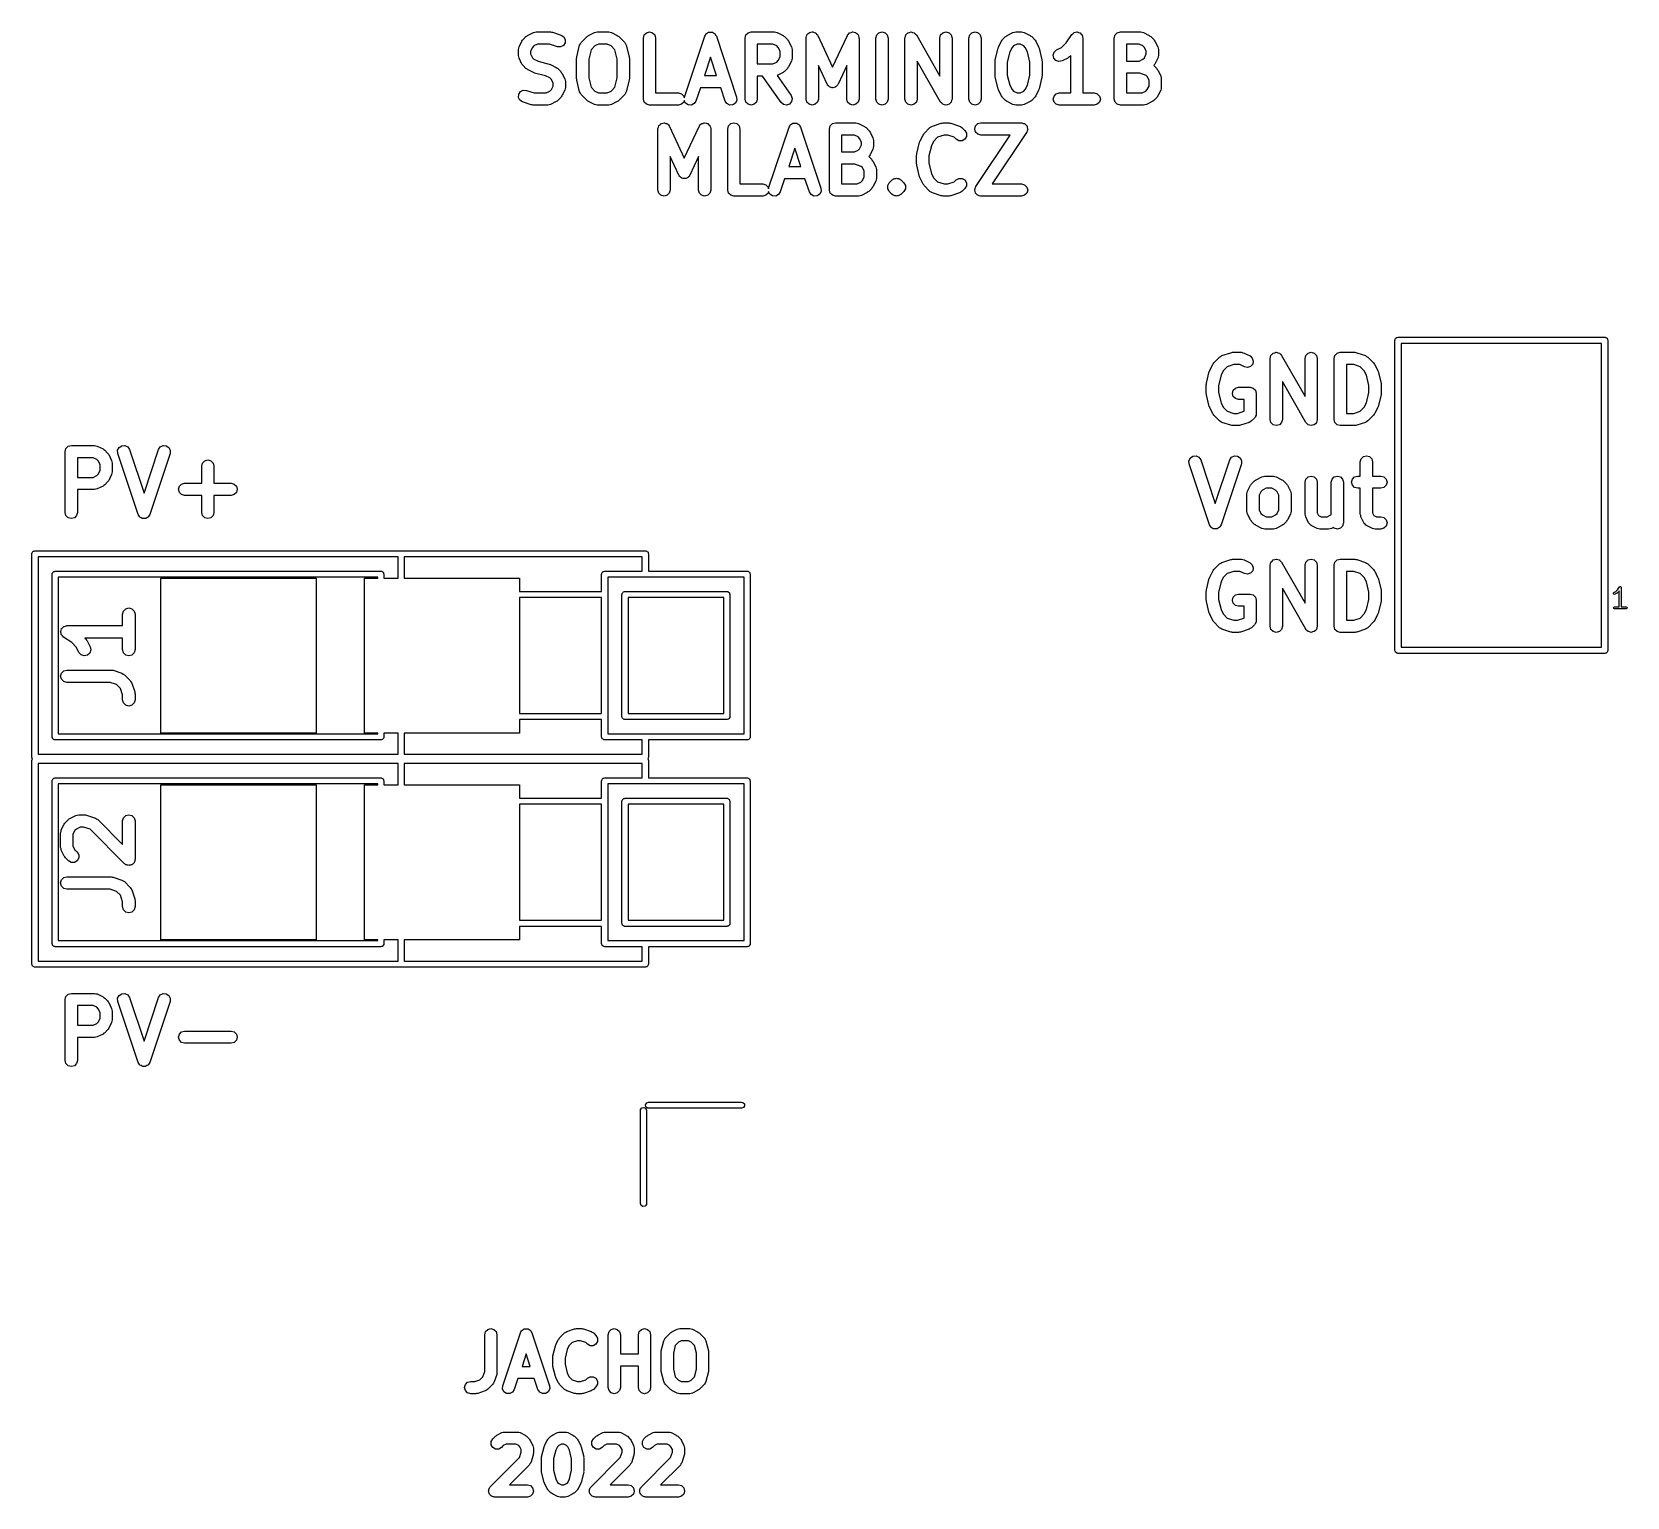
# Model space of a CAD drawing. Extents: x 0.01 to 1.56, y 0.08 to 1.5.
import ezdxf

# ---------------------------------------------------------------- set-up
doc = ezdxf.new("R2010")
doc.units = 0
doc.header["$MEASUREMENT"] = 0
doc.layers.add('BLACK', color=7, linetype='CONTINUOUS')

msp = doc.modelspace()

# ---------------------------------------------------------------- linework, layer by layer
at = {"layer": 'BLACK', "linetype": 'CONTINUOUS'}
for p, q in [((0.4929, 1.4948), (0.4985, 1.4976)), ((0.4985, 1.4976), (0.4998, 1.4979)), ((0.4998, 1.4979), (0.5011, 1.4983)), ((0.5011, 1.4983), (0.5152, 1.4983)), ((0.5152, 1.4983), (0.5161, 1.498)), ((0.5161, 1.498), (0.5171, 1.4979)), ((0.5171, 1.4979), (0.5255, 1.4951)), ((0.5519, 1.4948), (0.5575, 1.4976)), ((0.5575, 1.4976), (0.5589, 1.4979)), ((0.5589, 1.4979), (0.5602, 1.4983)), ((0.5602, 1.4983), (0.5714, 1.4983)), ((0.5714, 1.4983), (0.5727, 1.4979)), ((0.5727, 1.4979), (0.5741, 1.4976)), ((0.5741, 1.4976), (0.5797, 1.4948)), ((0.6057, 1.4953), (0.6079, 1.4974)), ((0.6079, 1.4974), (0.6108, 1.4983)), ((0.6108, 1.4983), (0.6138, 1.4974)), ((0.6138, 1.4974), (0.6159, 1.4953)), ((0.6659, 1.4968), (0.667, 1.4973)), ((0.667, 1.4973), (0.668, 1.4979)), ((0.668, 1.4979), (0.6684, 1.498)), ((0.6684, 1.498), (0.6687, 1.4981)), ((0.6687, 1.4981), (0.6699, 1.4981)), ((0.6699, 1.4981), (0.671, 1.4981)), ((0.671, 1.4981), (0.6714, 1.498)), ((0.6714, 1.498), (0.6717, 1.4979)), ((0.6717, 1.4979), (0.6727, 1.4973)), ((0.6727, 1.4973), (0.6738, 1.4968)), ((0.7041, 1.4953), (0.7063, 1.4974)), ((0.7063, 1.4974), (0.7092, 1.4983)), ((0.7092, 1.4983), (0.7317, 1.4983)), ((0.7317, 1.4983), (0.733, 1.4979)), ((0.733, 1.4979), (0.7344, 1.4976)), ((0.7344, 1.4976), (0.74, 1.4948)), ((0.7644, 1.4966), (0.7653, 1.4974)), ((0.7653, 1.4974), (0.7656, 1.4975)), ((0.7656, 1.4975), (0.7658, 1.4977)), ((0.7658, 1.4977), (0.767, 1.4979)), ((0.767, 1.4979), (0.7683, 1.4983)), ((0.7683, 1.4983), (0.7685, 1.4982)), ((0.7685, 1.4982), (0.7688, 1.4982)), ((0.7688, 1.4982), (0.77, 1.4978)), ((0.77, 1.4978), (0.7712, 1.4974)), ((0.7712, 1.4974), (0.7714, 1.4973)), ((0.7714, 1.4973), (0.7717, 1.4972)), ((0.7717, 1.4972), (0.7725, 1.4962)), ((0.8034, 1.4962), (0.8043, 1.4972)), ((0.8043, 1.4972), (0.8045, 1.4973)), ((0.8045, 1.4973), (0.8047, 1.4974)), ((0.8047, 1.4974), (0.8059, 1.4978)), ((0.8059, 1.4978), (0.8071, 1.4982)), ((0.8071, 1.4982), (0.8074, 1.4982)), ((0.8074, 1.4982), (0.8077, 1.4983)), ((0.8077, 1.4983), (0.8089, 1.4979)), ((0.8089, 1.4979), (0.8102, 1.4977)), ((0.8102, 1.4977), (0.8104, 1.4975)), ((0.8104, 1.4975), (0.8106, 1.4974)), ((0.8106, 1.4974), (0.8115, 1.4966)), ((0.8307, 1.4953), (0.8328, 1.4974)), ((0.8328, 1.4974), (0.8358, 1.4983)), ((0.8358, 1.4983), (0.8387, 1.4974)), ((0.8387, 1.4974), (0.8409, 1.4953)), ((0.8599, 1.4964), (0.8609, 1.4974)), ((0.8609, 1.4974), (0.861, 1.4975)), ((0.861, 1.4975), (0.8624, 1.4978)), ((0.861, 1.4975), (0.861, 1.4975)), ((0.8624, 1.4978), (0.8639, 1.4983)), ((0.8639, 1.4983), (0.8639, 1.4982)), ((0.8639, 1.4982), (0.8639, 1.4983)), ((0.8639, 1.4983), (0.8654, 1.4978)), ((0.8654, 1.4978), (0.8669, 1.4974)), ((0.8669, 1.4974), (0.8669, 1.4974)), ((0.8669, 1.4974), (0.8669, 1.4974)), ((0.8669, 1.4974), (0.8679, 1.4964)), ((0.8925, 1.4953), (0.8947, 1.4974)), ((0.8947, 1.4974), (0.8976, 1.4983)), ((0.8976, 1.4983), (0.9006, 1.4974)), ((0.9006, 1.4974), (0.9028, 1.4953)), ((0.9207, 1.4953), (0.9228, 1.4974)), ((0.9228, 1.4974), (0.9258, 1.4983)), ((0.9258, 1.4983), (0.9287, 1.4974)), ((0.9287, 1.4974), (0.9309, 1.4953)), ((0.9569, 1.4948), (0.9625, 1.4976)), ((0.9625, 1.4976), (0.9638, 1.4979)), ((0.9638, 1.4979), (0.9651, 1.4983)), ((0.9651, 1.4983), (0.9708, 1.4983)), ((0.9708, 1.4983), (0.9721, 1.4979)), ((0.9721, 1.4979), (0.9734, 1.4976)), ((0.9734, 1.4976), (0.979, 1.4948)), ((1.0203, 1.4965), (1.0212, 1.4974)), ((1.0212, 1.4974), (1.0214, 1.4975)), ((1.0214, 1.4975), (1.0216, 1.4976)), ((1.0216, 1.4976), (1.0229, 1.4979)), ((1.0229, 1.4979), (1.0242, 1.4983)), ((1.0242, 1.4983), (1.0244, 1.4982)), ((1.0244, 1.4982), (1.0246, 1.4982)), ((1.0246, 1.4982), (1.0258, 1.4978)), ((1.0258, 1.4978), (1.0271, 1.4974)), ((1.0271, 1.4974), (1.0273, 1.4973)), ((1.0273, 1.4973), (1.0275, 1.4972)), ((1.0275, 1.4972), (1.0284, 1.4962)), ((1.0613, 1.4953), (1.0634, 1.4974)), ((1.0634, 1.4974), (1.0664, 1.4983)), ((1.0664, 1.4983), (1.0861, 1.4983)), ((1.0861, 1.4983), (1.0874, 1.4979)), ((1.0874, 1.4979), (1.0887, 1.4976)), ((1.0887, 1.4976), (1.0943, 1.4948)), ((0.484, 1.4811), (0.4843, 1.4824)), ((0.4843, 1.4824), (0.4846, 1.4837)), ((0.4846, 1.4837), (0.4874, 1.4894)), ((0.4874, 1.4894), (0.488, 1.4901)), ((0.488, 1.4901), (0.4885, 1.4909)), ((0.4885, 1.4909), (0.4913, 1.4937)), ((0.4913, 1.4937), (0.4922, 1.4942)), ((0.4922, 1.4942), (0.4929, 1.4948)), ((0.4975, 1.4832), (0.4958, 1.4797)), ((0.499, 1.4847), (0.4975, 1.4832)), ((0.5025, 1.4864), (0.499, 1.4847)), ((0.5142, 1.4864), (0.5025, 1.4864)), ((0.5218, 1.4839), (0.5142, 1.4864)), ((0.5248, 1.4837), (0.5218, 1.4839)), ((0.5275, 1.4851), (0.5248, 1.4837)), ((0.5255, 1.4951), (0.528, 1.4934)), ((0.5292, 1.4877), (0.5275, 1.4851)), ((0.528, 1.4934), (0.5294, 1.4907)), ((0.5294, 1.4907), (0.5292, 1.4877)), ((0.5404, 1.4741), (0.5432, 1.4853)), ((0.5432, 1.4854), (0.544, 1.4867)), ((0.5432, 1.4853), (0.5432, 1.4854)), ((0.5432, 1.4854), (0.5432, 1.4854)), ((0.544, 1.4867), (0.5447, 1.488)), ((0.5447, 1.488), (0.5448, 1.4881)), ((0.5447, 1.488), (0.5447, 1.488)), ((0.5448, 1.4881), (0.5504, 1.4937)), ((0.5504, 1.4937), (0.5512, 1.4942)), ((0.5512, 1.4942), (0.5519, 1.4948)), ((0.5581, 1.4847), (0.5543, 1.4809)), ((0.5616, 1.4864), (0.5581, 1.4847)), ((0.57, 1.4864), (0.5616, 1.4864)), ((0.5736, 1.4847), (0.57, 1.4864)), ((0.5774, 1.4809), (0.5736, 1.4847)), ((0.5797, 1.4948), (0.5804, 1.4942)), ((0.5804, 1.4942), (0.5812, 1.4937)), ((0.5812, 1.4937), (0.5869, 1.4881)), ((0.5869, 1.4881), (0.5869, 1.488)), ((0.5869, 1.488), (0.5869, 1.488)), ((0.5869, 1.488), (0.5876, 1.4867)), ((0.5876, 1.4867), (0.5884, 1.4854)), ((0.5884, 1.4854), (0.5884, 1.4854)), ((0.5884, 1.4854), (0.5884, 1.4853)), ((0.5884, 1.4853), (0.5912, 1.4741)), ((0.6049, 1.4923), (0.6057, 1.4953)), ((0.6049, 1.4333), (0.6049, 1.4923)), ((0.6159, 1.4953), (0.6167, 1.4923)), ((0.6167, 1.4923), (0.6167, 1.4392)), ((0.6446, 1.4351), (0.6643, 1.4942)), ((0.6643, 1.4942), (0.6649, 1.4952)), ((0.6649, 1.4952), (0.6654, 1.4963)), ((0.6654, 1.4963), (0.6657, 1.4965)), ((0.6657, 1.4965), (0.6659, 1.4968)), ((0.6738, 1.4968), (0.674, 1.4965)), ((0.674, 1.4965), (0.6743, 1.4963)), ((0.6743, 1.4963), (0.6748, 1.4952)), ((0.6748, 1.4952), (0.6755, 1.4942)), ((0.6755, 1.4942), (0.6951, 1.4351)), ((0.7033, 1.4923), (0.7041, 1.4953)), ((0.7033, 1.4333), (0.7033, 1.4923)), ((0.7151, 1.4864), (0.7151, 1.4673)), ((0.7303, 1.4864), (0.7151, 1.4864)), ((0.7339, 1.4847), (0.7303, 1.4864)), ((0.7353, 1.4832), (0.7339, 1.4847)), ((0.7371, 1.4797), (0.7353, 1.4832)), ((0.74, 1.4948), (0.7407, 1.4942)), ((0.7407, 1.4942), (0.7415, 1.4937)), ((0.7415, 1.4937), (0.7443, 1.4909)), ((0.7443, 1.4909), (0.7448, 1.4901)), ((0.7448, 1.4901), (0.7454, 1.4894)), ((0.7454, 1.4894), (0.7483, 1.4837)), ((0.7483, 1.4837), (0.7485, 1.4824)), ((0.7485, 1.4824), (0.7489, 1.4811)), ((0.7624, 1.4929), (0.7628, 1.4941)), ((0.7624, 1.4926), (0.7624, 1.4929)), ((0.7624, 1.4923), (0.7624, 1.4926)), ((0.7624, 1.4333), (0.7624, 1.4923)), ((0.7628, 1.4941), (0.7632, 1.4953)), ((0.7632, 1.4953), (0.7634, 1.4955)), ((0.7634, 1.4957), (0.7644, 1.4966)), ((0.7634, 1.4955), (0.7634, 1.4957)), ((0.7725, 1.4962), (0.7734, 1.4953)), ((0.7734, 1.4953), (0.7735, 1.495)), ((0.7735, 1.495), (0.7736, 1.4948)), ((0.7736, 1.4948), (0.788, 1.4641)), ((0.788, 1.4641), (0.8023, 1.4948)), ((0.8023, 1.4948), (0.8025, 1.495)), ((0.8025, 1.4953), (0.8034, 1.4962)), ((0.8025, 1.495), (0.8025, 1.4953)), ((0.8115, 1.4966), (0.8125, 1.4957)), ((0.8125, 1.4957), (0.8126, 1.4955)), ((0.8126, 1.4955), (0.8128, 1.4953)), ((0.8128, 1.4953), (0.8131, 1.4941)), ((0.8131, 1.4941), (0.8135, 1.4929)), ((0.8135, 1.4929), (0.8135, 1.4926)), ((0.8135, 1.4926), (0.8136, 1.4923)), ((0.8136, 1.4923), (0.8136, 1.4333)), ((0.8299, 1.4923), (0.8307, 1.4953)), ((0.8299, 1.4333), (0.8299, 1.4923)), ((0.8409, 1.4953), (0.8417, 1.4923)), ((0.8417, 1.4923), (0.8417, 1.4333)), ((0.858, 1.4924), (0.8584, 1.4938)), ((0.858, 1.4923), (0.858, 1.4924)), ((0.858, 1.4924), (0.858, 1.4924)), ((0.858, 1.4333), (0.858, 1.4923)), ((0.8584, 1.4938), (0.8588, 1.4953)), ((0.8588, 1.4953), (0.8599, 1.4964)), ((0.8588, 1.4953), (0.8588, 1.4953)), ((0.8588, 1.4953), (0.8588, 1.4953)), ((0.8679, 1.4964), (0.869, 1.4953)), ((0.869, 1.4953), (0.869, 1.4953)), ((0.869, 1.4953), (0.869, 1.4953)), ((0.869, 1.4953), (0.8917, 1.4555)), ((0.8917, 1.4923), (0.8925, 1.4953)), ((0.8917, 1.4555), (0.8917, 1.4923)), ((0.9028, 1.4953), (0.9035, 1.4923)), ((0.9035, 1.4923), (0.9035, 1.4333)), ((0.9199, 1.4923), (0.9207, 1.4953)), ((0.9199, 1.4333), (0.9199, 1.4923)), ((0.9309, 1.4953), (0.9317, 1.4923)), ((0.9317, 1.4923), (0.9317, 1.4333)), ((0.9453, 1.4713), (0.9482, 1.4825)), ((0.9482, 1.4825), (0.9485, 1.4831)), ((0.9485, 1.4831), (0.9486, 1.4837)), ((0.9486, 1.4837), (0.9514, 1.4894)), ((0.9514, 1.4894), (0.952, 1.4901)), ((0.952, 1.4901), (0.9525, 1.4909)), ((0.9525, 1.4909), (0.9553, 1.4937)), ((0.9553, 1.4937), (0.9562, 1.4942)), ((0.9562, 1.4942), (0.9569, 1.4948)), ((0.9616, 1.4832), (0.9595, 1.479)), ((0.963, 1.4847), (0.9616, 1.4832)), ((0.9665, 1.4864), (0.963, 1.4847)), ((0.9694, 1.4864), (0.9665, 1.4864)), ((0.9729, 1.4847), (0.9694, 1.4864)), ((0.9743, 1.4832), (0.9729, 1.4847)), ((0.9764, 1.479), (0.9743, 1.4832)), ((0.979, 1.4948), (0.9797, 1.4942)), ((0.9797, 1.4942), (0.9806, 1.4937)), ((0.9806, 1.4937), (0.9834, 1.4909)), ((0.9834, 1.4909), (0.9838, 1.4901)), ((0.9838, 1.4901), (0.9845, 1.4894)), ((0.9845, 1.4894), (0.9873, 1.4837)), ((0.9873, 1.4837), (0.9874, 1.4831)), ((0.9874, 1.4831), (0.9877, 1.4825)), ((0.9877, 1.4825), (0.9905, 1.4713)), ((1.0047, 1.4808), (1.0094, 1.4831)), ((1.0094, 1.4831), (1.014, 1.4877)), ((1.014, 1.4877), (1.0193, 1.4956)), ((1.0193, 1.4956), (1.0203, 1.4965)), ((1.0284, 1.4962), (1.0293, 1.4953)), ((1.0293, 1.4953), (1.0293, 1.4951)), ((1.0293, 1.4951), (1.0295, 1.495)), ((1.0295, 1.495), (1.0297, 1.4936)), ((1.0297, 1.4936), (1.0301, 1.4923)), ((1.0301, 1.4923), (1.0301, 1.4392)), ((1.0605, 1.4923), (1.0613, 1.4953)), ((1.0605, 1.4333), (1.0605, 1.4923)), ((1.0723, 1.4864), (1.0723, 1.4701)), ((1.0847, 1.4864), (1.0723, 1.4864)), ((1.0882, 1.4847), (1.0847, 1.4864)), ((1.0896, 1.4832), (1.0882, 1.4847)), ((1.0914, 1.4797), (1.0896, 1.4832)), ((1.0943, 1.4948), (1.095, 1.4942)), ((1.095, 1.4942), (1.0959, 1.4937)), ((1.0959, 1.4937), (1.0987, 1.4909)), ((1.0987, 1.4909), (1.0992, 1.4901)), ((1.0992, 1.4901), (1.0998, 1.4894)), ((1.0998, 1.4894), (1.1026, 1.4837)), ((1.1026, 1.4837), (1.1029, 1.4824)), ((1.1029, 1.4824), (1.1032, 1.4811)), ((0.484, 1.4755), (0.484, 1.4811)), ((0.4843, 1.4742), (0.484, 1.4755)), ((0.4846, 1.4728), (0.4843, 1.4742)), ((0.4874, 1.4672), (0.4846, 1.4728)), ((0.488, 1.4665), (0.4874, 1.4672)), ((0.4885, 1.4657), (0.488, 1.4665)), ((0.4958, 1.4797), (0.4958, 1.4769)), ((0.4958, 1.4769), (0.4975, 1.4733)), ((0.4975, 1.4733), (0.499, 1.4719)), ((0.499, 1.4719), (0.5032, 1.4698)), ((0.5032, 1.4698), (0.5138, 1.4671)), ((0.5138, 1.4671), (0.5144, 1.4668)), ((0.5144, 1.4668), (0.515, 1.4667)), ((0.515, 1.4667), (0.5206, 1.4639)), ((0.5402, 1.4727), (0.5404, 1.4734)), ((0.5402, 1.453), (0.5402, 1.4727)), ((0.5404, 1.4734), (0.5404, 1.4741)), ((0.5543, 1.4809), (0.552, 1.4719)), ((0.552, 1.4719), (0.552, 1.4537)), ((0.5796, 1.4719), (0.5774, 1.4809)), ((0.5796, 1.4537), (0.5796, 1.4719)), ((0.5912, 1.4741), (0.5912, 1.4734)), ((0.5912, 1.4734), (0.5914, 1.4727)), ((0.5914, 1.4727), (0.5914, 1.453)), ((0.6699, 1.4737), (0.664, 1.4561)), ((0.6757, 1.4561), (0.6699, 1.4737)), ((0.7151, 1.4673), (0.7303, 1.4673)), ((0.7303, 1.4673), (0.7339, 1.4691)), ((0.7339, 1.4691), (0.7353, 1.4705)), ((0.7353, 1.4705), (0.7371, 1.4741)), ((0.7371, 1.4741), (0.7371, 1.4797)), ((0.7483, 1.47), (0.7454, 1.4644)), ((0.7485, 1.4713), (0.7483, 1.47)), ((0.7489, 1.4727), (0.7485, 1.4713)), ((0.7489, 1.4811), (0.7489, 1.4727)), ((0.8925, 1.4304), (0.8698, 1.4701)), ((0.8698, 1.4701), (0.8698, 1.4333)), ((0.9452, 1.4698), (0.9454, 1.4706)), ((0.9452, 1.4558), (0.9452, 1.4698)), ((0.9454, 1.4706), (0.9453, 1.4713)), ((0.9595, 1.479), (0.957, 1.4691)), ((0.957, 1.4691), (0.957, 1.4565)), ((0.9789, 1.4691), (0.9764, 1.479)), ((0.9789, 1.4565), (0.9789, 1.4691)), ((0.9905, 1.4713), (0.9905, 1.4706)), ((0.9905, 1.4706), (0.9907, 1.4698)), ((0.9907, 1.4698), (0.9907, 1.4558)), ((1.0014, 1.4758), (1.0024, 1.4787)), ((1.002, 1.4728), (1.0014, 1.4758)), ((1.0041, 1.4705), (1.002, 1.4728)), ((1.0024, 1.4787), (1.0047, 1.4808)), ((1.007, 1.4696), (1.0041, 1.4705)), ((1.01, 1.4702), (1.007, 1.4696)), ((1.0156, 1.473), (1.01, 1.4702)), ((1.0163, 1.4736), (1.0156, 1.473)), ((1.0171, 1.4741), (1.0163, 1.4736)), ((1.0183, 1.4753), (1.0171, 1.4741)), ((1.0183, 1.4392), (1.0183, 1.4753)), ((1.0723, 1.4701), (1.0847, 1.4701)), ((1.0847, 1.4701), (1.0882, 1.4719)), ((1.0882, 1.4719), (1.0896, 1.4733)), ((1.0896, 1.4733), (1.0914, 1.4769)), ((1.0914, 1.4769), (1.0914, 1.4797)), ((1.0992, 1.4665), (1.0987, 1.4657)), ((1.0998, 1.4672), (1.0992, 1.4665)), ((1.1026, 1.4728), (1.0998, 1.4672)), ((1.1029, 1.4742), (1.1026, 1.4728)), ((1.1032, 1.4755), (1.1029, 1.4742)), ((1.1032, 1.4811), (1.1032, 1.4755)), ((0.4913, 1.4628), (0.4885, 1.4657)), ((0.4922, 1.4624), (0.4913, 1.4628)), ((0.4929, 1.4618), (0.4922, 1.4624)), ((0.4985, 1.4589), (0.4929, 1.4618)), ((0.4991, 1.4588), (0.4985, 1.4589)), ((0.4997, 1.4585), (0.4991, 1.4588)), ((0.5103, 1.4558), (0.4997, 1.4585)), ((0.5145, 1.4537), (0.5103, 1.4558)), ((0.516, 1.4523), (0.5145, 1.4537)), ((0.5177, 1.4488), (0.516, 1.4523)), ((0.5206, 1.4639), (0.5214, 1.4632)), ((0.5214, 1.4632), (0.5222, 1.4628)), ((0.5222, 1.4628), (0.525, 1.46)), ((0.525, 1.46), (0.5255, 1.4591)), ((0.5255, 1.4591), (0.5261, 1.4584)), ((0.5261, 1.4584), (0.5289, 1.4528)), ((0.5289, 1.4528), (0.5292, 1.4515)), ((0.5292, 1.4515), (0.5295, 1.4502)), ((0.5404, 1.4523), (0.5402, 1.453)), ((0.5404, 1.4515), (0.5404, 1.4523)), ((0.5432, 1.4403), (0.5404, 1.4515)), ((0.552, 1.4537), (0.5543, 1.4447)), ((0.5774, 1.4447), (0.5796, 1.4537)), ((0.5912, 1.4515), (0.5884, 1.4403)), ((0.5914, 1.453), (0.5912, 1.4523)), ((0.5912, 1.4523), (0.5912, 1.4515)), ((0.664, 1.4561), (0.6757, 1.4561)), ((0.7202, 1.4555), (0.7151, 1.4555)), ((0.7151, 1.4555), (0.7151, 1.4333)), ((0.7381, 1.4299), (0.7202, 1.4555)), ((0.7344, 1.4561), (0.7342, 1.4561)), ((0.7342, 1.4561), (0.7478, 1.4367)), ((0.74, 1.4589), (0.7344, 1.4561)), ((0.7407, 1.4596), (0.74, 1.4589)), ((0.7415, 1.46), (0.7407, 1.4596)), ((0.7443, 1.4628), (0.7415, 1.46)), ((0.7448, 1.4637), (0.7443, 1.4628)), ((0.7454, 1.4644), (0.7448, 1.4637)), ((0.7826, 1.4477), (0.7742, 1.4657)), ((0.7742, 1.4657), (0.7742, 1.4333)), ((0.8017, 1.4657), (0.7933, 1.4477)), ((0.8017, 1.4333), (0.8017, 1.4657)), ((0.9454, 1.4551), (0.9452, 1.4558)), ((0.9453, 1.4544), (0.9454, 1.4551)), ((0.9482, 1.4431), (0.9453, 1.4544)), ((0.957, 1.4565), (0.9595, 1.4466)), ((0.9764, 1.4466), (0.9789, 1.4565)), ((0.9905, 1.4544), (0.9877, 1.4431)), ((0.9907, 1.4558), (0.9905, 1.4551)), ((0.9905, 1.4551), (0.9905, 1.4544)), ((1.0723, 1.4583), (1.0723, 1.4392)), ((1.0851, 1.4583), (1.0723, 1.4583)), ((1.0913, 1.4562), (1.0851, 1.4583)), ((1.0924, 1.4551), (1.0913, 1.4562)), ((1.0942, 1.4516), (1.0924, 1.4551)), ((1.0942, 1.4459), (1.0942, 1.4516)), ((1.0987, 1.4657), (1.0986, 1.4656)), ((1.0986, 1.4656), (1.0987, 1.4656)), ((1.0987, 1.4656), (1.1015, 1.4628)), ((1.1015, 1.4628), (1.102, 1.462)), ((1.102, 1.462), (1.1026, 1.4612)), ((1.1026, 1.4612), (1.1054, 1.4556)), ((1.1054, 1.4556), (1.1057, 1.4543)), ((1.1057, 1.4543), (1.106, 1.453)), ((1.106, 1.453), (1.106, 1.4445)), ((0.4841, 1.4349), (0.4843, 1.438)), ((0.4843, 1.438), (0.486, 1.4405)), ((0.486, 1.4405), (0.4887, 1.4419)), ((0.4887, 1.4419), (0.4917, 1.4417)), ((0.4917, 1.4417), (0.4993, 1.4392)), ((0.4993, 1.4392), (0.511, 1.4392)), ((0.511, 1.4392), (0.5145, 1.4409)), ((0.5145, 1.4409), (0.516, 1.4424)), ((0.516, 1.4424), (0.5177, 1.4459)), ((0.5177, 1.4459), (0.5177, 1.4488)), ((0.5255, 1.4356), (0.525, 1.4347)), ((0.5261, 1.4363), (0.5255, 1.4356)), ((0.5289, 1.4419), (0.5261, 1.4363)), ((0.5292, 1.4432), (0.5289, 1.4419)), ((0.5295, 1.4445), (0.5292, 1.4432)), ((0.5295, 1.4502), (0.5295, 1.4445)), ((0.5432, 1.4402), (0.5432, 1.4403)), ((0.544, 1.4389), (0.5432, 1.4402)), ((0.5432, 1.4402), (0.5432, 1.4402)), ((0.5447, 1.4376), (0.544, 1.4389)), ((0.5448, 1.4376), (0.5447, 1.4376)), ((0.5447, 1.4376), (0.5447, 1.4376)), ((0.5504, 1.4319), (0.5448, 1.4376)), ((0.5543, 1.4447), (0.5581, 1.4409)), ((0.5581, 1.4409), (0.5616, 1.4392)), ((0.5616, 1.4392), (0.57, 1.4392)), ((0.57, 1.4392), (0.5736, 1.4409)), ((0.5736, 1.4409), (0.5774, 1.4447)), ((0.5869, 1.4376), (0.5812, 1.4319)), ((0.5876, 1.4389), (0.5869, 1.4376)), ((0.5869, 1.4376), (0.5869, 1.4376)), ((0.5869, 1.4376), (0.5869, 1.4376)), ((0.5884, 1.4402), (0.5876, 1.4389)), ((0.5884, 1.4403), (0.5884, 1.4402)), ((0.5884, 1.4402), (0.5884, 1.4402)), ((0.6167, 1.4392), (0.6389, 1.4392)), ((0.6389, 1.4392), (0.6419, 1.4384)), ((0.6419, 1.4384), (0.644, 1.4362)), ((0.644, 1.4362), (0.6445, 1.4344)), ((0.6601, 1.4443), (0.6558, 1.4314)), ((0.6797, 1.4443), (0.6601, 1.4443)), ((0.6839, 1.4314), (0.6797, 1.4443)), ((0.7478, 1.4367), (0.7489, 1.4338)), ((0.783, 1.4473), (0.7826, 1.4477)), ((0.7831, 1.4468), (0.783, 1.4473)), ((0.7839, 1.4461), (0.7831, 1.4468)), ((0.7846, 1.4453), (0.7839, 1.4461)), ((0.7851, 1.4451), (0.7846, 1.4453)), ((0.7855, 1.4448), (0.7851, 1.4451)), ((0.7865, 1.4446), (0.7855, 1.4448)), ((0.7875, 1.4443), (0.7865, 1.4446)), ((0.788, 1.4444), (0.7875, 1.4443)), ((0.7885, 1.4443), (0.788, 1.4444)), ((0.7895, 1.4446), (0.7885, 1.4443)), ((0.7905, 1.4448), (0.7895, 1.4446)), ((0.7909, 1.4451), (0.7905, 1.4448)), ((0.7914, 1.4453), (0.7909, 1.4451)), ((0.792, 1.4461), (0.7914, 1.4453)), ((0.7928, 1.4468), (0.792, 1.4461)), ((0.793, 1.4473), (0.7928, 1.4468)), ((0.7933, 1.4477), (0.793, 1.4473)), ((0.9485, 1.4425), (0.9482, 1.4431)), ((0.9486, 1.4419), (0.9485, 1.4425)), ((0.9514, 1.4363), (0.9486, 1.4419)), ((0.952, 1.4356), (0.9514, 1.4363)), ((0.9525, 1.4347), (0.952, 1.4356)), ((0.9595, 1.4466), (0.9616, 1.4424)), ((0.9616, 1.4424), (0.963, 1.4409)), ((0.963, 1.4409), (0.9665, 1.4392)), ((0.9665, 1.4392), (0.9694, 1.4392)), ((0.9694, 1.4392), (0.9729, 1.4409)), ((0.9729, 1.4409), (0.9743, 1.4424)), ((0.9743, 1.4424), (0.9764, 1.4466)), ((0.9838, 1.4356), (0.9834, 1.4347)), ((0.9845, 1.4363), (0.9838, 1.4356)), ((0.9873, 1.4419), (0.9845, 1.4363)), ((0.9874, 1.4425), (0.9873, 1.4419)), ((0.9877, 1.4431), (0.9874, 1.4425)), ((1.0014, 1.4333), (1.0022, 1.4362)), ((1.0022, 1.4362), (1.0044, 1.4384)), ((1.0044, 1.4384), (1.0073, 1.4392)), ((1.0073, 1.4392), (1.0183, 1.4392)), ((1.0301, 1.4392), (1.0411, 1.4392)), ((1.0411, 1.4392), (1.044, 1.4384)), ((1.044, 1.4384), (1.0462, 1.4362)), ((1.0462, 1.4362), (1.047, 1.4333)), ((1.0723, 1.4392), (1.0875, 1.4392)), ((1.0875, 1.4392), (1.091, 1.4409)), ((1.091, 1.4409), (1.0924, 1.4424)), ((1.0924, 1.4424), (1.0942, 1.4459)), ((1.102, 1.4356), (1.1015, 1.4347)), ((1.1026, 1.4363), (1.102, 1.4356)), ((1.1054, 1.4419), (1.1026, 1.4363)), ((1.1057, 1.4432), (1.1054, 1.4419)), ((1.106, 1.4445), (1.1057, 1.4432)), ((0.4855, 1.4322), (0.4841, 1.4349)), ((0.488, 1.4305), (0.4855, 1.4322)), ((0.4965, 1.4277), (0.488, 1.4305)), ((0.4974, 1.4276), (0.4965, 1.4277)), ((0.4983, 1.4274), (0.4974, 1.4276)), ((0.5124, 1.4274), (0.4983, 1.4274)), ((0.5137, 1.4277), (0.5124, 1.4274)), ((0.515, 1.428), (0.5137, 1.4277)), ((0.5206, 1.4308), (0.515, 1.428)), ((0.5214, 1.4314), (0.5206, 1.4308)), ((0.5222, 1.4319), (0.5214, 1.4314)), ((0.525, 1.4347), (0.5222, 1.4319)), ((0.5512, 1.4314), (0.5504, 1.4319)), ((0.5519, 1.4308), (0.5512, 1.4314)), ((0.5575, 1.428), (0.5519, 1.4308)), ((0.5589, 1.4277), (0.5575, 1.428)), ((0.5602, 1.4274), (0.5589, 1.4277)), ((0.5714, 1.4274), (0.5602, 1.4274)), ((0.5727, 1.4277), (0.5714, 1.4274)), ((0.5741, 1.428), (0.5727, 1.4277)), ((0.5797, 1.4308), (0.5741, 1.428)), ((0.5804, 1.4314), (0.5797, 1.4308)), ((0.5812, 1.4319), (0.5804, 1.4314)), ((0.6057, 1.4303), (0.6049, 1.4333)), ((0.6079, 1.4282), (0.6057, 1.4303)), ((0.6108, 1.4274), (0.6079, 1.4282)), ((0.6389, 1.4274), (0.6108, 1.4274)), ((0.6419, 1.4282), (0.6389, 1.4274)), ((0.644, 1.4303), (0.6419, 1.4282)), ((0.6445, 1.4319), (0.644, 1.4303)), ((0.6445, 1.4344), (0.6446, 1.4351)), ((0.6458, 1.4294), (0.6445, 1.4319)), ((0.6483, 1.4277), (0.6458, 1.4294)), ((0.6514, 1.4275), (0.6483, 1.4277)), ((0.6541, 1.4289), (0.6514, 1.4275)), ((0.6558, 1.4314), (0.6541, 1.4289)), ((0.6856, 1.4289), (0.6839, 1.4314)), ((0.6884, 1.4275), (0.6856, 1.4289)), ((0.6914, 1.4277), (0.6884, 1.4275)), ((0.694, 1.4294), (0.6914, 1.4277)), ((0.6953, 1.4321), (0.694, 1.4294)), ((0.6951, 1.4351), (0.6953, 1.4321)), ((0.7041, 1.4303), (0.7033, 1.4333)), ((0.7063, 1.4282), (0.7041, 1.4303)), ((0.7092, 1.4274), (0.7063, 1.4282)), ((0.7122, 1.4282), (0.7092, 1.4274)), ((0.7143, 1.4303), (0.7122, 1.4282)), ((0.7151, 1.4333), (0.7143, 1.4303)), ((0.7405, 1.4279), (0.7381, 1.4299)), ((0.7435, 1.4274), (0.7405, 1.4279)), ((0.7464, 1.4284), (0.7435, 1.4274)), ((0.7483, 1.4308), (0.7464, 1.4284)), ((0.7489, 1.4338), (0.7483, 1.4308)), ((0.7632, 1.4303), (0.7624, 1.4333)), ((0.7653, 1.4282), (0.7632, 1.4303)), ((0.7683, 1.4274), (0.7653, 1.4282)), ((0.7712, 1.4282), (0.7683, 1.4274)), ((0.7734, 1.4303), (0.7712, 1.4282)), ((0.7742, 1.4333), (0.7734, 1.4303)), ((0.8025, 1.4303), (0.8017, 1.4333)), ((0.8047, 1.4282), (0.8025, 1.4303)), ((0.8077, 1.4274), (0.8047, 1.4282)), ((0.8106, 1.4282), (0.8077, 1.4274)), ((0.8128, 1.4303), (0.8106, 1.4282)), ((0.8136, 1.4333), (0.8128, 1.4303)), ((0.8307, 1.4303), (0.8299, 1.4333)), ((0.8328, 1.4282), (0.8307, 1.4303)), ((0.8358, 1.4274), (0.8328, 1.4282)), ((0.8387, 1.4282), (0.8358, 1.4274)), ((0.8409, 1.4303), (0.8387, 1.4282)), ((0.8417, 1.4333), (0.8409, 1.4303)), ((0.8588, 1.4303), (0.858, 1.4333)), ((0.8609, 1.4282), (0.8588, 1.4303)), ((0.8639, 1.4274), (0.8609, 1.4282)), ((0.8669, 1.4282), (0.8639, 1.4274)), ((0.869, 1.4303), (0.8669, 1.4282)), ((0.8698, 1.4333), (0.869, 1.4303)), ((0.8925, 1.4303), (0.8925, 1.4304)), ((0.8936, 1.4293), (0.8925, 1.4303)), ((0.8925, 1.4303), (0.8925, 1.4303)), ((0.8947, 1.4282), (0.8936, 1.4293)), ((0.8962, 1.4278), (0.8947, 1.4282)), ((0.8947, 1.4282), (0.8947, 1.4282)), ((0.8947, 1.4282), (0.8947, 1.4282)), ((0.8976, 1.4274), (0.8962, 1.4278)), ((0.8991, 1.4278), (0.8976, 1.4274)), ((0.8976, 1.4274), (0.8976, 1.4274)), ((0.8976, 1.4274), (0.8976, 1.4274)), ((0.9006, 1.4282), (0.8991, 1.4278)), ((0.9017, 1.4292), (0.9006, 1.4282)), ((0.9006, 1.4282), (0.9006, 1.4282)), ((0.9006, 1.4282), (0.9006, 1.4282)), ((0.9027, 1.4303), (0.9017, 1.4292)), ((0.9028, 1.4303), (0.9027, 1.4303)), ((0.9027, 1.4303), (0.9027, 1.4303)), ((0.9031, 1.4318), (0.9028, 1.4303)), ((0.9035, 1.4333), (0.9031, 1.4318)), ((0.9035, 1.4333), (0.9035, 1.4333)), ((0.9035, 1.4333), (0.9035, 1.4333)), ((0.9207, 1.4303), (0.9199, 1.4333)), ((0.9228, 1.4282), (0.9207, 1.4303)), ((0.9258, 1.4274), (0.9228, 1.4282)), ((0.9287, 1.4282), (0.9258, 1.4274)), ((0.9309, 1.4303), (0.9287, 1.4282)), ((0.9317, 1.4333), (0.9309, 1.4303)), ((0.9553, 1.4319), (0.9525, 1.4347)), ((0.9562, 1.4314), (0.9553, 1.4319)), ((0.9569, 1.4308), (0.9562, 1.4314)), ((0.9625, 1.428), (0.9569, 1.4308)), ((0.9638, 1.4277), (0.9625, 1.428)), ((0.9651, 1.4274), (0.9638, 1.4277)), ((0.9708, 1.4274), (0.9651, 1.4274)), ((0.9721, 1.4277), (0.9708, 1.4274)), ((0.9734, 1.428), (0.9721, 1.4277)), ((0.979, 1.4308), (0.9734, 1.428)), ((0.9797, 1.4314), (0.979, 1.4308)), ((0.9806, 1.4319), (0.9797, 1.4314)), ((0.9834, 1.4347), (0.9806, 1.4319)), ((1.0022, 1.4303), (1.0014, 1.4333)), ((1.0044, 1.4282), (1.0022, 1.4303)), ((1.0073, 1.4274), (1.0044, 1.4282)), ((1.0411, 1.4274), (1.0073, 1.4274)), ((1.044, 1.4282), (1.0411, 1.4274)), ((1.0462, 1.4303), (1.044, 1.4282)), ((1.047, 1.4333), (1.0462, 1.4303)), ((1.0613, 1.4303), (1.0605, 1.4333)), ((1.0634, 1.4282), (1.0613, 1.4303)), ((1.0664, 1.4274), (1.0634, 1.4282)), ((1.0889, 1.4274), (1.0664, 1.4274)), ((1.0902, 1.4277), (1.0889, 1.4274)), ((1.0915, 1.428), (1.0902, 1.4277)), ((1.0971, 1.4308), (1.0915, 1.428)), ((1.0978, 1.4314), (1.0971, 1.4308)), ((1.0987, 1.4319), (1.0978, 1.4314)), ((1.1015, 1.4347), (1.0987, 1.4319)), ((0.619, 1.4048), (0.6194, 1.4061)), ((0.619, 1.4046), (0.619, 1.4048)), ((0.619, 1.4043), (0.619, 1.4046)), ((0.6194, 1.4061), (0.6198, 1.4073)), ((0.6198, 1.4073), (0.6199, 1.4075)), ((0.6199, 1.4075), (0.62, 1.4077)), ((0.62, 1.4077), (0.621, 1.4085)), ((0.621, 1.4085), (0.6219, 1.4095)), ((0.6219, 1.4095), (0.6222, 1.4095)), ((0.6222, 1.4095), (0.6224, 1.4097)), ((0.6224, 1.4097), (0.6236, 1.4099)), ((0.6236, 1.4099), (0.6249, 1.4103)), ((0.6249, 1.4103), (0.6251, 1.4102)), ((0.6251, 1.4102), (0.6254, 1.4102)), ((0.6254, 1.4102), (0.6266, 1.4098)), ((0.6266, 1.4098), (0.6278, 1.4095)), ((0.6278, 1.4095), (0.628, 1.4093)), ((0.628, 1.4093), (0.6283, 1.4092)), ((0.6283, 1.4092), (0.6291, 1.4082)), ((0.6291, 1.4082), (0.63, 1.4073)), ((0.63, 1.4073), (0.63, 1.407)), ((0.63, 1.407), (0.6302, 1.4068)), ((0.6302, 1.4068), (0.6445, 1.3761)), ((0.6445, 1.3761), (0.6589, 1.4068)), ((0.6589, 1.4068), (0.6591, 1.407)), ((0.6591, 1.4073), (0.66, 1.4082)), ((0.6591, 1.407), (0.6591, 1.4073)), ((0.66, 1.4082), (0.6608, 1.4092)), ((0.6608, 1.4092), (0.6611, 1.4093)), ((0.6611, 1.4093), (0.6613, 1.4095)), ((0.6613, 1.4095), (0.6625, 1.4098)), ((0.6625, 1.4098), (0.6637, 1.4102)), ((0.6637, 1.4102), (0.664, 1.4102)), ((0.664, 1.4102), (0.6642, 1.4103)), ((0.6642, 1.4103), (0.6655, 1.4099)), ((0.6655, 1.4099), (0.6667, 1.4097)), ((0.6667, 1.4097), (0.6669, 1.4095)), ((0.6669, 1.4095), (0.6672, 1.4095)), ((0.6672, 1.4095), (0.6681, 1.4085)), ((0.6681, 1.4085), (0.6691, 1.4077)), ((0.6691, 1.4077), (0.6692, 1.4075)), ((0.6692, 1.4075), (0.6693, 1.4073)), ((0.6693, 1.4073), (0.6697, 1.4061)), ((0.6697, 1.4061), (0.6701, 1.4048)), ((0.6701, 1.4048), (0.6701, 1.4046)), ((0.6701, 1.4046), (0.6701, 1.4043)), ((0.6865, 1.4043), (0.6872, 1.4073)), ((0.6872, 1.4073), (0.6894, 1.4095)), ((0.6894, 1.4095), (0.6924, 1.4103)), ((0.6924, 1.4103), (0.6953, 1.4095)), ((0.6953, 1.4095), (0.6975, 1.4073)), ((0.6975, 1.4073), (0.6983, 1.4043)), ((0.7261, 1.3472), (0.7458, 1.4062)), ((0.7458, 1.4062), (0.7465, 1.4072)), ((0.7465, 1.4072), (0.747, 1.4083)), ((0.747, 1.4083), (0.7473, 1.4085)), ((0.7473, 1.4085), (0.7475, 1.4088)), ((0.7475, 1.4088), (0.7486, 1.4093)), ((0.7486, 1.4093), (0.7495, 1.4099)), ((0.7495, 1.4099), (0.7499, 1.41)), ((0.7499, 1.41), (0.7502, 1.4101)), ((0.7502, 1.4101), (0.7514, 1.4101)), ((0.7514, 1.4101), (0.7526, 1.4101)), ((0.7526, 1.4101), (0.7529, 1.41)), ((0.7529, 1.41), (0.7533, 1.4099)), ((0.7533, 1.4099), (0.7543, 1.4093)), ((0.7543, 1.4093), (0.7553, 1.4088)), ((0.7553, 1.4088), (0.7555, 1.4085)), ((0.7555, 1.4085), (0.7558, 1.4083)), ((0.7558, 1.4083), (0.7564, 1.4072)), ((0.7564, 1.4072), (0.757, 1.4062)), ((0.757, 1.4062), (0.7767, 1.3472)), ((0.7849, 1.4043), (0.7857, 1.4073)), ((0.7857, 1.4073), (0.7878, 1.4095)), ((0.7878, 1.4095), (0.7908, 1.4103)), ((0.7908, 1.4103), (0.8105, 1.4103)), ((0.8105, 1.4103), (0.8118, 1.4099)), ((0.8118, 1.4099), (0.8131, 1.4096)), ((0.8131, 1.4096), (0.8187, 1.4068)), ((0.8187, 1.4068), (0.8194, 1.4062)), ((0.8194, 1.4062), (0.8203, 1.4057)), ((0.8203, 1.4057), (0.8231, 1.4029)), ((0.8766, 1.4001), (0.8822, 1.4057)), ((0.8822, 1.4057), (0.8834, 1.4064)), ((0.8834, 1.4064), (0.8845, 1.4071)), ((0.8845, 1.4071), (0.893, 1.4099)), ((0.893, 1.4099), (0.8939, 1.41)), ((0.8939, 1.41), (0.8948, 1.4103)), ((0.8948, 1.4103), (0.9005, 1.4103)), ((0.9005, 1.4103), (0.9014, 1.41)), ((0.9014, 1.41), (0.9023, 1.4099)), ((0.9023, 1.4099), (0.9108, 1.4071)), ((0.9108, 1.4071), (0.9119, 1.4064)), ((0.9119, 1.4064), (0.9131, 1.4057)), ((0.9131, 1.4057), (0.9159, 1.4029)), ((0.9255, 1.4043), (0.9263, 1.4073)), ((0.9263, 1.4073), (0.9284, 1.4095)), ((0.9284, 1.4095), (0.9314, 1.4103)), ((0.9314, 1.4103), (0.9708, 1.4103)), ((0.9708, 1.4103), (0.9709, 1.4102)), ((0.9709, 1.4102), (0.9711, 1.4102)), ((0.9711, 1.4102), (0.9724, 1.4098)), ((0.9724, 1.4098), (0.9737, 1.4095)), ((0.9737, 1.4095), (0.9738, 1.4093)), ((0.9738, 1.4093), (0.974, 1.4092)), ((0.974, 1.4092), (0.9749, 1.4082)), ((0.9749, 1.4082), (0.9759, 1.4073)), ((0.9759, 1.4073), (0.9759, 1.4071)), ((0.9759, 1.4071), (0.9761, 1.407)), ((0.9761, 1.407), (0.9763, 1.4056)), ((0.9763, 1.4056), (0.9767, 1.4043)), ((0.619, 1.3453), (0.619, 1.4043)), ((0.6701, 1.4043), (0.6701, 1.3453)), ((0.6865, 1.3453), (0.6865, 1.4043)), ((0.6983, 1.4043), (0.6983, 1.3512)), ((0.7849, 1.3453), (0.7849, 1.4043)), ((0.7967, 1.3984), (0.7967, 1.3821)), ((0.8091, 1.3984), (0.7967, 1.3984)), ((0.8126, 1.3967), (0.8091, 1.3984)), ((0.8141, 1.3952), (0.8126, 1.3967)), ((0.8158, 1.3917), (0.8141, 1.3952)), ((0.8158, 1.3889), (0.8158, 1.3917)), ((0.8231, 1.4029), (0.8236, 1.4021)), ((0.8236, 1.4021), (0.8242, 1.4014)), ((0.8242, 1.4014), (0.827, 1.3957)), ((0.827, 1.3957), (0.8273, 1.3944)), ((0.8273, 1.3944), (0.8276, 1.3931)), ((0.8276, 1.3931), (0.8276, 1.3875)), ((0.8694, 1.3805), (0.8722, 1.3917)), ((0.8722, 1.3917), (0.8725, 1.3923)), ((0.8725, 1.3923), (0.8727, 1.3929)), ((0.8727, 1.3929), (0.8755, 1.3985)), ((0.8755, 1.3985), (0.8761, 1.3993)), ((0.8761, 1.3993), (0.8766, 1.4001)), ((0.8856, 1.3924), (0.8835, 1.3882)), ((0.8896, 1.3964), (0.8856, 1.3924)), ((0.8958, 1.3984), (0.8896, 1.3964)), ((0.8995, 1.3984), (0.8958, 1.3984)), ((0.9057, 1.3964), (0.8995, 1.3984)), ((0.9075, 1.3945), (0.9057, 1.3964)), ((0.9102, 1.393), (0.9075, 1.3945)), ((0.9132, 1.393), (0.9102, 1.393)), ((0.9159, 1.3945), (0.9132, 1.393)), ((0.9159, 1.4029), (0.9174, 1.4002)), ((0.9174, 1.3972), (0.9159, 1.3945)), ((0.9174, 1.4002), (0.9174, 1.3972)), ((0.9263, 1.4014), (0.9255, 1.4043)), ((0.9284, 1.3992), (0.9263, 1.4014)), ((0.9265, 1.3486), (0.9597, 1.3984)), ((0.9314, 1.3984), (0.9284, 1.3992)), ((0.9597, 1.3984), (0.9314, 1.3984)), ((0.9757, 1.4011), (0.9424, 1.3512)), ((0.9759, 1.4014), (0.9757, 1.4013)), ((0.9757, 1.4013), (0.9757, 1.4011)), ((0.9762, 1.4027), (0.9759, 1.4014)), ((0.9767, 1.404), (0.9762, 1.4027)), ((0.9767, 1.4043), (0.9766, 1.4042)), ((0.9766, 1.4042), (0.9767, 1.404)), ((0.6392, 1.3597), (0.6308, 1.3777)), ((0.6308, 1.3777), (0.6308, 1.3453)), ((0.6583, 1.3777), (0.6499, 1.3597)), ((0.6583, 1.3453), (0.6583, 1.3777)), ((0.7514, 1.3857), (0.7455, 1.3681)), ((0.7573, 1.3681), (0.7514, 1.3857)), ((0.7967, 1.3821), (0.8091, 1.3821)), ((0.8091, 1.3821), (0.8126, 1.3839)), ((0.8126, 1.3839), (0.8141, 1.3853)), ((0.8141, 1.3853), (0.8158, 1.3889)), ((0.8231, 1.3777), (0.823, 1.3776)), ((0.823, 1.3776), (0.8231, 1.3776)), ((0.8236, 1.3785), (0.8231, 1.3777)), ((0.8231, 1.3776), (0.8259, 1.3748)), ((0.8242, 1.3792), (0.8236, 1.3785)), ((0.827, 1.3848), (0.8242, 1.3792)), ((0.8259, 1.3748), (0.8264, 1.374)), ((0.8264, 1.374), (0.827, 1.3732)), ((0.8273, 1.3862), (0.827, 1.3848)), ((0.8276, 1.3875), (0.8273, 1.3862)), ((0.8692, 1.379), (0.8694, 1.3797)), ((0.8692, 1.3706), (0.8692, 1.379)), ((0.8694, 1.3797), (0.8694, 1.3805)), ((0.8835, 1.3882), (0.8811, 1.3783)), ((0.8811, 1.3783), (0.8811, 1.3713)), ((0.6395, 1.3593), (0.6392, 1.3597)), ((0.6397, 1.3588), (0.6395, 1.3593)), ((0.6405, 1.3581), (0.6397, 1.3588)), ((0.6412, 1.3573), (0.6405, 1.3581)), ((0.6486, 1.3581), (0.6479, 1.3573)), ((0.6494, 1.3588), (0.6486, 1.3581)), ((0.6496, 1.3593), (0.6494, 1.3588)), ((0.6499, 1.3597), (0.6496, 1.3593)), ((0.7455, 1.3681), (0.7573, 1.3681)), ((0.7967, 1.3703), (0.7967, 1.3512)), ((0.8095, 1.3703), (0.7967, 1.3703)), ((0.8157, 1.3682), (0.8095, 1.3703)), ((0.8169, 1.3671), (0.8157, 1.3682)), ((0.8186, 1.3636), (0.8169, 1.3671)), ((0.8186, 1.3579), (0.8186, 1.3636)), ((0.827, 1.3732), (0.8298, 1.3676)), ((0.8298, 1.3676), (0.8301, 1.3663)), ((0.8301, 1.3663), (0.8304, 1.365)), ((0.8304, 1.365), (0.8304, 1.3565)), ((0.8694, 1.3699), (0.8692, 1.3706)), ((0.8694, 1.3692), (0.8694, 1.3699)), ((0.8722, 1.3579), (0.8694, 1.3692)), ((0.8811, 1.3713), (0.8835, 1.3614)), ((0.8835, 1.3614), (0.8856, 1.3572)), ((0.6198, 1.3423), (0.619, 1.3453)), ((0.6308, 1.3453), (0.63, 1.3423)), ((0.6417, 1.3571), (0.6412, 1.3573)), ((0.6421, 1.3568), (0.6417, 1.3571)), ((0.6431, 1.3566), (0.6421, 1.3568)), ((0.644, 1.3563), (0.6431, 1.3566)), ((0.6445, 1.3564), (0.644, 1.3563)), ((0.6451, 1.3563), (0.6445, 1.3564)), ((0.646, 1.3566), (0.6451, 1.3563)), ((0.647, 1.3568), (0.646, 1.3566)), ((0.6474, 1.3571), (0.647, 1.3568)), ((0.6479, 1.3573), (0.6474, 1.3571)), ((0.6591, 1.3423), (0.6583, 1.3453)), ((0.6701, 1.3453), (0.6693, 1.3423)), ((0.6872, 1.3423), (0.6865, 1.3453)), ((0.6983, 1.3512), (0.7205, 1.3512)), ((0.7205, 1.3512), (0.7234, 1.3504)), ((0.7234, 1.3504), (0.7256, 1.3482)), ((0.7256, 1.3482), (0.7261, 1.3464)), ((0.726, 1.3439), (0.7256, 1.3423)), ((0.7273, 1.3414), (0.726, 1.3439)), ((0.7261, 1.3464), (0.7261, 1.3472)), ((0.7373, 1.3434), (0.7356, 1.3409)), ((0.7416, 1.3562), (0.7373, 1.3434)), ((0.7612, 1.3562), (0.7416, 1.3562)), ((0.7655, 1.3434), (0.7612, 1.3562)), ((0.7672, 1.3409), (0.7655, 1.3434)), ((0.7769, 1.3441), (0.7755, 1.3414)), ((0.7767, 1.3472), (0.7769, 1.3441)), ((0.7857, 1.3423), (0.7849, 1.3453)), ((0.7967, 1.3512), (0.8119, 1.3512)), ((0.8119, 1.3512), (0.8154, 1.353)), ((0.8154, 1.353), (0.8169, 1.3544)), ((0.8215, 1.3428), (0.8159, 1.34)), ((0.8169, 1.3544), (0.8186, 1.3579)), ((0.8223, 1.3435), (0.8215, 1.3428)), ((0.8231, 1.3439), (0.8223, 1.3435)), ((0.8259, 1.3467), (0.8231, 1.3439)), ((0.8264, 1.3476), (0.8259, 1.3467)), ((0.827, 1.3483), (0.8264, 1.3476)), ((0.8298, 1.3539), (0.827, 1.3483)), ((0.8301, 1.3552), (0.8298, 1.3539)), ((0.8304, 1.3565), (0.8301, 1.3552)), ((0.8413, 1.3496), (0.8428, 1.3522)), ((0.8413, 1.3466), (0.8413, 1.3496)), ((0.8419, 1.3456), (0.8413, 1.3466)), ((0.8423, 1.3448), (0.8419, 1.3456)), ((0.8428, 1.3439), (0.8423, 1.3448)), ((0.8428, 1.3523), (0.8457, 1.3551)), ((0.8428, 1.3522), (0.8428, 1.3523)), ((0.8428, 1.3523), (0.8428, 1.3523)), ((0.8428, 1.3523), (0.8428, 1.3523)), ((0.8457, 1.3411), (0.8428, 1.3439)), ((0.8457, 1.3551), (0.8463, 1.3555)), ((0.8463, 1.3555), (0.8469, 1.356)), ((0.8469, 1.356), (0.8476, 1.3562)), ((0.8476, 1.3562), (0.8483, 1.3566)), ((0.8483, 1.3566), (0.8491, 1.3566)), ((0.8491, 1.3566), (0.8498, 1.3568)), ((0.8498, 1.3568), (0.8506, 1.3566)), ((0.8506, 1.3566), (0.8514, 1.3566)), ((0.8514, 1.3566), (0.852, 1.3563)), ((0.852, 1.3563), (0.852, 1.3562)), ((0.852, 1.3562), (0.8528, 1.356)), ((0.8528, 1.356), (0.8533, 1.3555)), ((0.8533, 1.3555), (0.854, 1.3551)), ((0.854, 1.3551), (0.8568, 1.3523)), ((0.8568, 1.3439), (0.854, 1.3411)), ((0.8568, 1.3523), (0.8569, 1.3522)), ((0.8578, 1.3456), (0.8568, 1.3439)), ((0.8569, 1.3522), (0.8584, 1.3496)), ((0.8584, 1.3466), (0.8578, 1.3456)), ((0.8584, 1.3496), (0.8584, 1.3466)), ((0.8725, 1.3573), (0.8722, 1.3579)), ((0.8727, 1.3567), (0.8725, 1.3573)), ((0.8755, 1.3511), (0.8727, 1.3567)), ((0.8761, 1.3504), (0.8755, 1.3511)), ((0.8766, 1.3496), (0.8761, 1.3504)), ((0.8822, 1.3439), (0.8766, 1.3496)), ((0.8834, 1.3432), (0.8822, 1.3439)), ((0.8845, 1.3425), (0.8834, 1.3432)), ((0.8856, 1.3572), (0.8896, 1.3533)), ((0.8896, 1.3533), (0.8958, 1.3512)), ((0.8958, 1.3512), (0.8995, 1.3512)), ((0.8995, 1.3512), (0.9057, 1.3533)), ((0.9057, 1.3533), (0.9075, 1.3551)), ((0.9075, 1.3551), (0.9102, 1.3566)), ((0.9102, 1.3566), (0.9132, 1.3566)), ((0.9119, 1.3432), (0.9108, 1.3425)), ((0.9131, 1.3439), (0.9119, 1.3432)), ((0.9159, 1.3467), (0.9131, 1.3439)), ((0.9132, 1.3566), (0.9159, 1.3551)), ((0.9159, 1.3551), (0.9174, 1.3524)), ((0.9174, 1.3494), (0.9159, 1.3467)), ((0.9174, 1.3524), (0.9174, 1.3494)), ((0.9255, 1.3457), (0.9259, 1.3469)), ((0.9255, 1.3455), (0.9255, 1.3457)), ((0.9255, 1.3453), (0.9255, 1.3455)), ((0.9258, 1.344), (0.9255, 1.3453)), ((0.9261, 1.3427), (0.9258, 1.344)), ((0.9259, 1.3469), (0.9263, 1.3482)), ((0.9262, 1.3425), (0.9261, 1.3427)), ((0.9263, 1.3482), (0.9264, 1.3484)), ((0.9264, 1.3484), (0.9265, 1.3486)), ((0.9424, 1.3512), (0.9708, 1.3512)), ((0.9708, 1.3512), (0.9737, 1.3504)), ((0.9737, 1.3504), (0.9759, 1.3482)), ((0.9759, 1.3482), (0.9767, 1.3453)), ((0.9767, 1.3453), (0.9759, 1.3423)), ((0.6219, 1.3402), (0.6198, 1.3423)), ((0.6249, 1.3394), (0.6219, 1.3402)), ((0.6278, 1.3402), (0.6249, 1.3394)), ((0.63, 1.3423), (0.6278, 1.3402)), ((0.6613, 1.3402), (0.6591, 1.3423)), ((0.6642, 1.3394), (0.6613, 1.3402)), ((0.6672, 1.3402), (0.6642, 1.3394)), ((0.6693, 1.3423), (0.6672, 1.3402)), ((0.6894, 1.3402), (0.6872, 1.3423)), ((0.6924, 1.3394), (0.6894, 1.3402)), ((0.7205, 1.3394), (0.6924, 1.3394)), ((0.7234, 1.3402), (0.7205, 1.3394)), ((0.7256, 1.3423), (0.7234, 1.3402)), ((0.7299, 1.3397), (0.7273, 1.3414)), ((0.7329, 1.3395), (0.7299, 1.3397)), ((0.7356, 1.3409), (0.7329, 1.3395)), ((0.7699, 1.3395), (0.7672, 1.3409)), ((0.773, 1.3397), (0.7699, 1.3395)), ((0.7755, 1.3414), (0.773, 1.3397)), ((0.7878, 1.3402), (0.7857, 1.3423)), ((0.7908, 1.3394), (0.7878, 1.3402)), ((0.8133, 1.3394), (0.7908, 1.3394)), ((0.8146, 1.3397), (0.8133, 1.3394)), ((0.8159, 1.34), (0.8146, 1.3397)), ((0.8461, 1.3409), (0.8457, 1.3411)), ((0.8463, 1.3407), (0.8461, 1.3409)), ((0.8469, 1.3402), (0.8463, 1.3407)), ((0.8476, 1.34), (0.8469, 1.3402)), ((0.8483, 1.3396), (0.8476, 1.34)), ((0.8491, 1.3396), (0.8483, 1.3396)), ((0.8498, 1.3394), (0.8491, 1.3396)), ((0.8506, 1.3396), (0.8498, 1.3394)), ((0.8514, 1.3396), (0.8506, 1.3396)), ((0.852, 1.34), (0.8514, 1.3396)), ((0.8528, 1.3402), (0.852, 1.34)), ((0.8533, 1.3407), (0.8528, 1.3402)), ((0.8536, 1.3409), (0.8533, 1.3407)), ((0.854, 1.3411), (0.8536, 1.3409)), ((0.854, 1.3411), (0.854, 1.3411)), ((0.893, 1.3397), (0.8845, 1.3425)), ((0.8939, 1.3396), (0.893, 1.3397)), ((0.8948, 1.3394), (0.8939, 1.3396)), ((0.9005, 1.3394), (0.8948, 1.3394)), ((0.9014, 1.3396), (0.9005, 1.3394)), ((0.9023, 1.3397), (0.9014, 1.3396)), ((0.9108, 1.3425), (0.9023, 1.3397)), ((0.9263, 1.3423), (0.9262, 1.3425)), ((0.9272, 1.3414), (0.9263, 1.3423)), ((0.9281, 1.3404), (0.9272, 1.3414)), ((0.9283, 1.3403), (0.9281, 1.3404)), ((0.9284, 1.3402), (0.9283, 1.3403)), ((0.9297, 1.3398), (0.9284, 1.3402)), ((0.931, 1.3394), (0.9297, 1.3398)), ((0.9312, 1.3394), (0.931, 1.3394)), ((0.9314, 1.3394), (0.9312, 1.3394)), ((0.9708, 1.3394), (0.9314, 1.3394)), ((0.9737, 1.3402), (0.9708, 1.3394)), ((0.9759, 1.3423), (0.9737, 1.3402)), ((1.332, 1.2), (1.3321, 1.2004)), ((1.332, 0.9), (1.332, 1.2)), ((1.3321, 1.2005), (1.3322, 1.2006)), ((1.3321, 1.2004), (1.3321, 1.2005)), ((1.3322, 1.201), (1.3327, 1.2016)), ((1.3322, 1.2006), (1.3322, 1.201)), ((1.3327, 1.2016), (1.3331, 1.2023)), ((1.3331, 1.2023), (1.3334, 1.2024)), ((1.3334, 1.2024), (1.3335, 1.2026)), ((1.3335, 1.2026), (1.3343, 1.2027)), ((1.3343, 1.2027), (1.335, 1.2029)), ((1.335, 1.2029), (1.535, 1.2029)), ((1.3379, 1.197), (1.3379, 0.903)), ((1.532, 1.197), (1.3379, 1.197)), ((1.532, 0.903), (1.532, 1.197)), ((1.535, 1.2029), (1.5354, 1.2029)), ((1.5354, 1.2029), (1.5355, 1.2029)), ((1.5355, 1.2029), (1.5356, 1.2028)), ((1.5356, 1.2028), (1.536, 1.2028)), ((1.536, 1.2028), (1.5366, 1.2023)), ((1.5366, 1.2023), (1.5373, 1.2019)), ((1.5373, 1.2019), (1.5373, 1.2017)), ((1.5373, 1.2017), (1.5376, 1.2015)), ((1.5376, 1.2015), (1.5377, 1.2007)), ((1.5377, 1.2007), (1.5379, 1.2)), ((1.5379, 1.2), (1.5379, 0.9)), ((1.1529, 1.1709), (1.1557, 1.1765)), ((1.1557, 1.1765), (1.1563, 1.1773)), ((1.1563, 1.1773), (1.1568, 1.1781)), ((1.1568, 1.1781), (1.1624, 1.1837)), ((1.1624, 1.1837), (1.1636, 1.1844)), ((1.1636, 1.1844), (1.1647, 1.1851)), ((1.1647, 1.1851), (1.1732, 1.1879)), ((1.1698, 1.1744), (1.1658, 1.1704)), ((1.176, 1.1764), (1.1698, 1.1744)), ((1.1732, 1.1879), (1.1741, 1.188)), ((1.1741, 1.188), (1.175, 1.1883)), ((1.175, 1.1883), (1.1835, 1.1883)), ((1.1821, 1.1764), (1.176, 1.1764)), ((1.1865, 1.1743), (1.1821, 1.1764)), ((1.1835, 1.1883), (1.1848, 1.1879)), ((1.1848, 1.1879), (1.1861, 1.1876)), ((1.1861, 1.1876), (1.1918, 1.1848)), ((1.1895, 1.1736), (1.1865, 1.1743)), ((1.1924, 1.1746), (1.1895, 1.1736)), ((1.1918, 1.1848), (1.194, 1.1828)), ((1.1944, 1.1769), (1.1924, 1.1746)), ((1.194, 1.1828), (1.195, 1.1799)), ((1.195, 1.1799), (1.1944, 1.1769)), ((1.2113, 1.1824), (1.2117, 1.1838)), ((1.2113, 1.1823), (1.2113, 1.1824)), ((1.2113, 1.1824), (1.2113, 1.1824)), ((1.2113, 1.1233), (1.2113, 1.1823)), ((1.2117, 1.1838), (1.2121, 1.1853)), ((1.2121, 1.1853), (1.2132, 1.1864)), ((1.2121, 1.1853), (1.2121, 1.1853)), ((1.2121, 1.1853), (1.2121, 1.1853)), ((1.2132, 1.1864), (1.2143, 1.1874)), ((1.2143, 1.1875), (1.2158, 1.1879)), ((1.2143, 1.1874), (1.2143, 1.1875)), ((1.2143, 1.1875), (1.2143, 1.1875)), ((1.2158, 1.1879), (1.2172, 1.1883)), ((1.2172, 1.1883), (1.2172, 1.1882)), ((1.2172, 1.1882), (1.2173, 1.1883)), ((1.2173, 1.1883), (1.2187, 1.1879)), ((1.2187, 1.1879), (1.2202, 1.1874)), ((1.2202, 1.1874), (1.2202, 1.1874)), ((1.2202, 1.1874), (1.2202, 1.1874)), ((1.2202, 1.1874), (1.2213, 1.1864)), ((1.2213, 1.1864), (1.2224, 1.1853)), ((1.2224, 1.1853), (1.2224, 1.1853)), ((1.2224, 1.1853), (1.2224, 1.1853)), ((1.2224, 1.1853), (1.2451, 1.1455)), ((1.2451, 1.1823), (1.2459, 1.1853)), ((1.2451, 1.1455), (1.2451, 1.1823)), ((1.2459, 1.1853), (1.248, 1.1874)), ((1.248, 1.1874), (1.251, 1.1883)), ((1.251, 1.1883), (1.2539, 1.1874)), ((1.2539, 1.1874), (1.2561, 1.1853)), ((1.2561, 1.1853), (1.2569, 1.1823)), ((1.2569, 1.1823), (1.2569, 1.1233)), ((1.2732, 1.1823), (1.274, 1.1853)), ((1.2732, 1.1233), (1.2732, 1.1823)), ((1.274, 1.1853), (1.2761, 1.1874)), ((1.2761, 1.1874), (1.2791, 1.1883)), ((1.2791, 1.1883), (1.2932, 1.1883)), ((1.285, 1.1764), (1.285, 1.1292)), ((1.2922, 1.1764), (1.285, 1.1764)), ((1.2984, 1.1744), (1.2922, 1.1764)), ((1.2932, 1.1883), (1.2941, 1.188)), ((1.2941, 1.188), (1.295, 1.1879)), ((1.295, 1.1879), (1.3035, 1.1851)), ((1.3024, 1.1704), (1.2984, 1.1744)), ((1.3035, 1.1851), (1.3046, 1.1844)), ((1.3046, 1.1844), (1.3058, 1.1837)), ((1.3058, 1.1837), (1.3114, 1.1781)), ((1.3114, 1.1781), (1.3119, 1.1773)), ((1.3119, 1.1773), (1.3125, 1.1765)), ((1.3125, 1.1765), (1.3153, 1.1709)), ((1.1495, 1.157), (1.1497, 1.1577)), ((1.1496, 1.1585), (1.1524, 1.1697)), ((1.1497, 1.1577), (1.1496, 1.1585)), ((1.1524, 1.1697), (1.1528, 1.1703)), ((1.1528, 1.1703), (1.1529, 1.1709)), ((1.1638, 1.1662), (1.1613, 1.1563)), ((1.1658, 1.1704), (1.1638, 1.1662)), ((1.2458, 1.1203), (1.2231, 1.1601)), ((1.2231, 1.1601), (1.2231, 1.1233)), ((1.3045, 1.1662), (1.3024, 1.1704)), ((1.3069, 1.1563), (1.3045, 1.1662)), ((1.3153, 1.1709), (1.3155, 1.1703)), ((1.3155, 1.1703), (1.3158, 1.1697)), ((1.3158, 1.1697), (1.3186, 1.1585)), ((1.3186, 1.1585), (1.3186, 1.1577)), ((1.3186, 1.1577), (1.3188, 1.157)), ((1.1495, 1.1486), (1.1495, 1.157)), ((1.1497, 1.1479), (1.1495, 1.1486)), ((1.1496, 1.1472), (1.1497, 1.1479)), ((1.1524, 1.1359), (1.1496, 1.1472)), ((1.1613, 1.1563), (1.1613, 1.1493)), ((1.1613, 1.1493), (1.1638, 1.1394)), ((1.1748, 1.1486), (1.1756, 1.1516)), ((1.1756, 1.1456), (1.1748, 1.1486)), ((1.1756, 1.1516), (1.1777, 1.1537)), ((1.1777, 1.1435), (1.1756, 1.1456)), ((1.1777, 1.1537), (1.1807, 1.1545)), ((1.1807, 1.1427), (1.1777, 1.1435)), ((1.1807, 1.1545), (1.1919, 1.1545)), ((1.186, 1.1427), (1.1807, 1.1427)), ((1.186, 1.1314), (1.186, 1.1427)), ((1.1919, 1.1545), (1.1949, 1.1537)), ((1.1949, 1.1537), (1.197, 1.1516)), ((1.197, 1.1516), (1.1978, 1.1486)), ((1.1978, 1.1486), (1.1978, 1.1289)), ((1.3045, 1.1394), (1.3069, 1.1493)), ((1.3069, 1.1493), (1.3069, 1.1563)), ((1.3186, 1.1472), (1.3158, 1.1359)), ((1.3188, 1.1486), (1.3186, 1.1479)), ((1.3186, 1.1479), (1.3186, 1.1472)), ((1.3188, 1.157), (1.3188, 1.1486)), ((1.1528, 1.1353), (1.1524, 1.1359)), ((1.1529, 1.1347), (1.1528, 1.1353)), ((1.1557, 1.1291), (1.1529, 1.1347)), ((1.1563, 1.1284), (1.1557, 1.1291)), ((1.1568, 1.1276), (1.1563, 1.1284)), ((1.1624, 1.1219), (1.1568, 1.1276)), ((1.1638, 1.1394), (1.1658, 1.1352)), ((1.1658, 1.1352), (1.1698, 1.1313)), ((1.1698, 1.1313), (1.176, 1.1292)), ((1.176, 1.1292), (1.1797, 1.1292)), ((1.1797, 1.1292), (1.1859, 1.1313)), ((1.1859, 1.1313), (1.186, 1.1314)), ((1.1972, 1.1267), (1.197, 1.126)), ((1.1976, 1.1274), (1.1972, 1.1267)), ((1.1978, 1.1289), (1.1976, 1.1282)), ((1.1976, 1.1282), (1.1976, 1.1274)), ((1.285, 1.1292), (1.2922, 1.1292)), ((1.2922, 1.1292), (1.2984, 1.1313)), ((1.2984, 1.1313), (1.3024, 1.1352)), ((1.3024, 1.1352), (1.3045, 1.1394)), ((1.3114, 1.1276), (1.3058, 1.1219)), ((1.3119, 1.1284), (1.3114, 1.1276)), ((1.3125, 1.1291), (1.3119, 1.1284)), ((1.3153, 1.1347), (1.3125, 1.1291)), ((1.3155, 1.1353), (1.3153, 1.1347)), ((1.3158, 1.1359), (1.3155, 1.1353)), ((1.1636, 1.1212), (1.1624, 1.1219)), ((1.1647, 1.1205), (1.1636, 1.1212)), ((1.1732, 1.1177), (1.1647, 1.1205)), ((1.1741, 1.1176), (1.1732, 1.1177)), ((1.175, 1.1174), (1.1741, 1.1176)), ((1.1807, 1.1174), (1.175, 1.1174)), ((1.1816, 1.1176), (1.1807, 1.1174)), ((1.1825, 1.1177), (1.1816, 1.1176)), ((1.191, 1.1205), (1.1825, 1.1177)), ((1.1921, 1.1212), (1.191, 1.1205)), ((1.1933, 1.1219), (1.1921, 1.1212)), ((1.1961, 1.1247), (1.1933, 1.1219)), ((1.1965, 1.1254), (1.1961, 1.1247)), ((1.197, 1.126), (1.1965, 1.1254)), ((1.2121, 1.1203), (1.2113, 1.1233)), ((1.2143, 1.1182), (1.2121, 1.1203)), ((1.2172, 1.1174), (1.2143, 1.1182)), ((1.2202, 1.1182), (1.2172, 1.1174)), ((1.2224, 1.1203), (1.2202, 1.1182)), ((1.2231, 1.1233), (1.2224, 1.1203)), ((1.2459, 1.1203), (1.2458, 1.1203)), ((1.2469, 1.1193), (1.2459, 1.1203)), ((1.2459, 1.1203), (1.2459, 1.1203)), ((1.248, 1.1182), (1.2469, 1.1193)), ((1.2495, 1.1178), (1.248, 1.1182)), ((1.248, 1.1182), (1.248, 1.1182)), ((1.248, 1.1182), (1.248, 1.1182)), ((1.251, 1.1174), (1.2495, 1.1178)), ((1.2524, 1.1178), (1.251, 1.1174)), ((1.251, 1.1174), (1.251, 1.1174)), ((1.251, 1.1174), (1.251, 1.1174)), ((1.2539, 1.1182), (1.2524, 1.1178)), ((1.255, 1.1192), (1.2539, 1.1182)), ((1.2539, 1.1182), (1.2539, 1.1182)), ((1.2539, 1.1182), (1.2539, 1.1182)), ((1.2561, 1.1203), (1.255, 1.1192)), ((1.2565, 1.1218), (1.2561, 1.1203)), ((1.2561, 1.1203), (1.2561, 1.1203)), ((1.2561, 1.1203), (1.2561, 1.1203)), ((1.2569, 1.1233), (1.2565, 1.1218)), ((1.2569, 1.1233), (1.2569, 1.1233)), ((1.2569, 1.1233), (1.2569, 1.1233)), ((1.274, 1.1203), (1.2732, 1.1233)), ((1.2761, 1.1182), (1.274, 1.1203)), ((1.2791, 1.1174), (1.2761, 1.1182)), ((1.2932, 1.1174), (1.2791, 1.1174)), ((1.2941, 1.1176), (1.2932, 1.1174)), ((1.295, 1.1177), (1.2941, 1.1176)), ((1.3035, 1.1205), (1.295, 1.1177)), ((1.3046, 1.1212), (1.3035, 1.1205)), ((1.3058, 1.1219), (1.3046, 1.1212)), ((0.0463, 1.0953), (0.0485, 1.0975)), ((0.0485, 1.0975), (0.0515, 1.0982)), ((0.0515, 1.0982), (0.074, 1.0982)), ((0.074, 1.0982), (0.0753, 1.0979)), ((0.0753, 1.0979), (0.0766, 1.0976)), ((0.0766, 1.0976), (0.0822, 1.0948)), ((0.0963, 1.0935), (0.0977, 1.0963)), ((0.0977, 1.0963), (0.1002, 1.0979)), ((0.1002, 1.0979), (0.1033, 1.0981)), ((0.1033, 1.0981), (0.106, 1.0968)), ((0.106, 1.0968), (0.1077, 1.0942)), ((0.1358, 1.0942), (0.1375, 1.0968)), ((0.1375, 1.0968), (0.1403, 1.0981)), ((0.1403, 1.0981), (0.1433, 1.0979)), ((0.1433, 1.0979), (0.1459, 1.0963)), ((0.1459, 1.0963), (0.1472, 1.0935)), ((0.0456, 1.0923), (0.0463, 1.0953)), ((0.0456, 1.0333), (0.0456, 1.0923)), ((0.0574, 1.0864), (0.0574, 1.0673)), ((0.0726, 1.0864), (0.0574, 1.0864)), ((0.0761, 1.0847), (0.0726, 1.0864)), ((0.0775, 1.0832), (0.0761, 1.0847)), ((0.0793, 1.0797), (0.0775, 1.0832)), ((0.0822, 1.0948), (0.0829, 1.0942)), ((0.0829, 1.0942), (0.0838, 1.0937)), ((0.0838, 1.0937), (0.0866, 1.0909)), ((0.0866, 1.0909), (0.087, 1.0901)), ((0.087, 1.0901), (0.0877, 1.0894)), ((0.0877, 1.0894), (0.0905, 1.0837)), ((0.0905, 1.0837), (0.0908, 1.0824)), ((0.0908, 1.0824), (0.0911, 1.0811)), ((0.0911, 1.0811), (0.0911, 1.0727)), ((0.0965, 1.0905), (0.0963, 1.0935)), ((0.1162, 1.0314), (0.0965, 1.0905)), ((0.1077, 1.0942), (0.1218, 1.052)), ((0.1218, 1.052), (0.1358, 1.0942)), ((0.1471, 1.0905), (0.1274, 1.0314)), ((0.1472, 1.0935), (0.1471, 1.0905)), ((0.1777, 1.0783), (0.1785, 1.0812)), ((0.1785, 1.0812), (0.1807, 1.0834)), ((0.1807, 1.0834), (0.1836, 1.0842)), ((0.1836, 1.0842), (0.1866, 1.0834)), ((0.1866, 1.0834), (0.1887, 1.0812)), ((0.1887, 1.0812), (0.1895, 1.0783)), ((1.1327, 1.0835), (1.1341, 1.0863)), ((1.1329, 1.0805), (1.1327, 1.0835)), ((1.1526, 1.0214), (1.1329, 1.0805)), ((1.1341, 1.0863), (1.1366, 1.0879)), ((1.1366, 1.0879), (1.1397, 1.0881)), ((1.1397, 1.0881), (1.1424, 1.0868)), ((1.1424, 1.0868), (1.1441, 1.0842)), ((1.1441, 1.0842), (1.1582, 1.042)), ((1.1582, 1.042), (1.1723, 1.0842)), ((1.1835, 1.0805), (1.1638, 1.0214)), ((1.1723, 1.0842), (1.1739, 1.0868)), ((1.1739, 1.0868), (1.1767, 1.0881)), ((1.1767, 1.0881), (1.1797, 1.0879)), ((1.1797, 1.0879), (1.1823, 1.0863)), ((1.1823, 1.0863), (1.1837, 1.0835)), ((1.1837, 1.0835), (1.1835, 1.0805)), ((1.2985, 1.0823), (1.2993, 1.0853)), ((1.2985, 1.0686), (1.2985, 1.0823)), ((1.2993, 1.0853), (1.3015, 1.0875)), ((1.3015, 1.0875), (1.3044, 1.0882)), ((1.3044, 1.0882), (1.3074, 1.0875)), ((1.3074, 1.0875), (1.3095, 1.0853)), ((1.3095, 1.0853), (1.3103, 1.0823)), ((1.3103, 1.0823), (1.3103, 1.0686)), ((0.0574, 1.0673), (0.0726, 1.0673)), ((0.0726, 1.0673), (0.0761, 1.0691)), ((0.0761, 1.0691), (0.0775, 1.0705)), ((0.0775, 1.0705), (0.0793, 1.074)), ((0.0793, 1.074), (0.0793, 1.0797)), ((0.0905, 1.07), (0.0877, 1.0644)), ((0.0908, 1.0713), (0.0905, 1.07)), ((0.0911, 1.0727), (0.0908, 1.0713)), ((0.1777, 1.0617), (0.1777, 1.0783)), ((0.1895, 1.0783), (0.1895, 1.0617)), ((1.197, 1.0645), (1.1977, 1.0651)), ((1.1977, 1.0651), (1.2033, 1.0679)), ((1.2033, 1.0679), (1.2047, 1.0682)), ((1.2047, 1.0682), (1.206, 1.0686)), ((1.206, 1.0686), (1.2144, 1.0686)), ((1.2144, 1.0686), (1.2157, 1.0682)), ((1.2157, 1.0682), (1.2171, 1.0679)), ((1.2171, 1.0679), (1.2227, 1.0651)), ((1.2227, 1.0651), (1.2234, 1.0645)), ((1.2451, 1.0627), (1.2459, 1.0656)), ((1.2459, 1.0656), (1.248, 1.0678)), ((1.248, 1.0678), (1.251, 1.0686)), ((1.251, 1.0686), (1.2539, 1.0678)), ((1.2539, 1.0678), (1.2561, 1.0656)), ((1.2561, 1.0656), (1.2569, 1.0627)), ((1.2704, 1.0627), (1.2712, 1.0656)), ((1.2712, 1.0656), (1.2733, 1.0678)), ((1.2733, 1.0678), (1.2763, 1.0686)), ((1.2763, 1.0686), (1.2792, 1.0678)), ((1.2792, 1.0678), (1.2814, 1.0656)), ((1.2814, 1.0656), (1.2822, 1.0627)), ((1.2901, 1.0627), (1.2909, 1.0656)), ((1.2909, 1.0656), (1.293, 1.0678)), ((1.293, 1.0678), (1.296, 1.0686)), ((1.296, 1.0686), (1.2985, 1.0686)), ((1.3103, 1.0686), (1.3185, 1.0686)), ((1.3185, 1.0686), (1.3214, 1.0678)), ((1.3214, 1.0678), (1.3236, 1.0656)), ((1.3236, 1.0656), (1.3244, 1.0627)), ((0.074, 1.0555), (0.0574, 1.0555)), ((0.0574, 1.0555), (0.0574, 1.0333)), ((0.0753, 1.0558), (0.074, 1.0555)), ((0.0766, 1.0561), (0.0753, 1.0558)), ((0.0822, 1.0589), (0.0766, 1.0561)), ((0.0829, 1.0596), (0.0822, 1.0589)), ((0.0838, 1.06), (0.0829, 1.0596)), ((0.0866, 1.0629), (0.0838, 1.06)), ((0.087, 1.0637), (0.0866, 1.0629)), ((0.0877, 1.0644), (0.087, 1.0637)), ((0.1552, 1.0558), (0.156, 1.0587)), ((0.156, 1.0528), (0.1552, 1.0558)), ((0.156, 1.0587), (0.1582, 1.0609)), ((0.1582, 1.0507), (0.156, 1.0528)), ((0.1582, 1.0609), (0.1611, 1.0617)), ((0.1611, 1.0499), (0.1582, 1.0507)), ((0.1611, 1.0617), (0.1777, 1.0617)), ((0.1777, 1.0499), (0.1611, 1.0499)), ((0.1777, 1.0333), (0.1777, 1.0499)), ((0.1895, 1.0617), (0.2061, 1.0617)), ((0.2061, 1.0499), (0.1895, 1.0499)), ((0.1895, 1.0499), (0.1895, 1.0333)), ((0.2061, 1.0617), (0.2091, 1.0609)), ((0.2091, 1.0507), (0.2061, 1.0499)), ((0.2091, 1.0609), (0.2112, 1.0587)), ((0.2112, 1.0528), (0.2091, 1.0507)), ((0.2112, 1.0587), (0.212, 1.0558)), ((0.212, 1.0558), (0.2112, 1.0528)), ((1.1888, 1.0514), (1.1892, 1.0527)), ((1.1888, 1.0345), (1.1888, 1.0514)), ((1.1892, 1.0527), (1.1894, 1.054)), ((1.1894, 1.054), (1.1923, 1.0597)), ((1.1923, 1.0597), (1.1929, 1.0604)), ((1.1929, 1.0604), (1.1934, 1.0612)), ((1.1934, 1.0612), (1.1962, 1.064)), ((1.1962, 1.064), (1.197, 1.0645)), ((1.2024, 1.0535), (1.2006, 1.05)), ((1.2006, 1.05), (1.2006, 1.0359)), ((1.2039, 1.055), (1.2024, 1.0535)), ((1.2074, 1.0568), (1.2039, 1.055)), ((1.213, 1.0568), (1.2074, 1.0568)), ((1.2166, 1.055), (1.213, 1.0568)), ((1.218, 1.0535), (1.2166, 1.055)), ((1.2198, 1.05), (1.218, 1.0535)), ((1.2198, 1.0359), (1.2198, 1.05)), ((1.2234, 1.0645), (1.2242, 1.064)), ((1.2242, 1.064), (1.227, 1.0612)), ((1.227, 1.0612), (1.2275, 1.0604)), ((1.2275, 1.0604), (1.2281, 1.0597)), ((1.2281, 1.0597), (1.2309, 1.054)), ((1.2309, 1.054), (1.2312, 1.0527)), ((1.2312, 1.0527), (1.2316, 1.0514)), ((1.2316, 1.0514), (1.2316, 1.0345)), ((1.2451, 1.0317), (1.2451, 1.0627)), ((1.2569, 1.0627), (1.2569, 1.0331)), ((1.2704, 1.0314), (1.2704, 1.0627)), ((1.2822, 1.0627), (1.2822, 1.0233)), ((1.2909, 1.0597), (1.2901, 1.0627)), ((1.293, 1.0575), (1.2909, 1.0597)), ((1.296, 1.0568), (1.293, 1.0575)), ((1.2985, 1.0568), (1.296, 1.0568)), ((1.2985, 1.0317), (1.2985, 1.0568)), ((1.3185, 1.0568), (1.3103, 1.0568)), ((1.3103, 1.0568), (1.3103, 1.0331)), ((1.3214, 1.0575), (1.3185, 1.0568)), ((1.3236, 1.0597), (1.3214, 1.0575)), ((1.3244, 1.0627), (1.3236, 1.0597)), ((1.1892, 1.0332), (1.1888, 1.0345)), ((1.2006, 1.0359), (1.2024, 1.0324)), ((1.218, 1.0324), (1.2198, 1.0359)), ((1.2316, 1.0345), (1.2312, 1.0332)), ((0.0463, 1.0303), (0.0456, 1.0333)), ((0.0485, 1.0282), (0.0463, 1.0303)), ((0.0515, 1.0274), (0.0485, 1.0282)), ((0.0544, 1.0282), (0.0515, 1.0274)), ((0.0566, 1.0303), (0.0544, 1.0282)), ((0.0574, 1.0333), (0.0566, 1.0303)), ((0.1168, 1.0304), (0.1162, 1.0314)), ((0.1173, 1.0294), (0.1168, 1.0304)), ((0.1176, 1.0292), (0.1173, 1.0294)), ((0.1178, 1.0289), (0.1176, 1.0292)), ((0.1189, 1.0283), (0.1178, 1.0289)), ((0.1199, 1.0277), (0.1189, 1.0283)), ((0.1203, 1.0277), (0.1199, 1.0277)), ((0.1206, 1.0275), (0.1203, 1.0277)), ((0.1218, 1.0276), (0.1206, 1.0275)), ((0.123, 1.0275), (0.1218, 1.0276)), ((0.1233, 1.0277), (0.123, 1.0275)), ((0.1236, 1.0277), (0.1233, 1.0277)), ((0.1246, 1.0283), (0.1236, 1.0277)), ((0.1257, 1.0289), (0.1246, 1.0283)), ((0.1259, 1.0292), (0.1257, 1.0289)), ((0.1262, 1.0294), (0.1259, 1.0292)), ((0.1267, 1.0304), (0.1262, 1.0294)), ((0.1274, 1.0314), (0.1267, 1.0304)), ((0.1785, 1.0303), (0.1777, 1.0333)), ((0.1807, 1.0282), (0.1785, 1.0303)), ((0.1836, 1.0274), (0.1807, 1.0282)), ((0.1866, 1.0282), (0.1836, 1.0274)), ((0.1887, 1.0303), (0.1866, 1.0282)), ((0.1895, 1.0333), (0.1887, 1.0303)), ((1.1532, 1.0204), (1.1526, 1.0214)), ((1.1538, 1.0194), (1.1532, 1.0204)), ((1.1541, 1.0192), (1.1538, 1.0194)), ((1.1543, 1.0189), (1.1541, 1.0192)), ((1.1553, 1.0183), (1.1543, 1.0189)), ((1.1621, 1.0189), (1.161, 1.0183)), ((1.1623, 1.0192), (1.1621, 1.0189)), ((1.1626, 1.0194), (1.1623, 1.0192)), ((1.1631, 1.0204), (1.1626, 1.0194)), ((1.1638, 1.0214), (1.1631, 1.0204)), ((1.1894, 1.0319), (1.1892, 1.0332)), ((1.1923, 1.0263), (1.1894, 1.0319)), ((1.1929, 1.0256), (1.1923, 1.0263)), ((1.1934, 1.0247), (1.1929, 1.0256)), ((1.1962, 1.0219), (1.1934, 1.0247)), ((1.197, 1.0214), (1.1962, 1.0219)), ((1.1977, 1.0208), (1.197, 1.0214)), ((1.2033, 1.018), (1.1977, 1.0208)), ((1.2024, 1.0324), (1.2039, 1.031)), ((1.2039, 1.031), (1.2074, 1.0292)), ((1.2074, 1.0292), (1.213, 1.0292)), ((1.213, 1.0292), (1.2166, 1.031)), ((1.2166, 1.031), (1.218, 1.0324)), ((1.2227, 1.0208), (1.2171, 1.018)), ((1.2234, 1.0214), (1.2227, 1.0208)), ((1.2242, 1.0219), (1.2234, 1.0214)), ((1.227, 1.0247), (1.2242, 1.0219)), ((1.2275, 1.0256), (1.227, 1.0247)), ((1.2281, 1.0263), (1.2275, 1.0256)), ((1.2309, 1.0319), (1.2281, 1.0263)), ((1.2312, 1.0332), (1.2309, 1.0319)), ((1.2454, 1.0304), (1.2451, 1.0317)), ((1.2457, 1.0291), (1.2454, 1.0304)), ((1.2485, 1.0235), (1.2457, 1.0291)), ((1.2488, 1.0232), (1.2485, 1.0235)), ((1.2489, 1.0228), (1.2488, 1.0232)), ((1.2497, 1.0221), (1.2489, 1.0228)), ((1.2505, 1.0212), (1.2497, 1.0221)), ((1.2509, 1.0211), (1.2505, 1.0212)), ((1.2511, 1.0208), (1.2509, 1.0211)), ((1.2568, 1.018), (1.2511, 1.0208)), ((1.2569, 1.0331), (1.2582, 1.0305)), ((1.2582, 1.0305), (1.2608, 1.0292)), ((1.2608, 1.0292), (1.2665, 1.0292)), ((1.2665, 1.0292), (1.27, 1.031)), ((1.27, 1.031), (1.2704, 1.0314)), ((1.2725, 1.019), (1.2705, 1.018)), ((1.2733, 1.0182), (1.2725, 1.019)), ((1.2814, 1.0203), (1.2792, 1.0182)), ((1.2822, 1.0233), (1.2814, 1.0203)), ((1.2989, 1.0304), (1.2985, 1.0317)), ((1.2991, 1.0291), (1.2989, 1.0304)), ((1.3019, 1.0235), (1.2991, 1.0291)), ((1.3022, 1.0232), (1.3019, 1.0235)), ((1.3023, 1.0228), (1.3022, 1.0232)), ((1.3032, 1.0221), (1.3023, 1.0228)), ((1.304, 1.0212), (1.3032, 1.0221)), ((1.3043, 1.0211), (1.304, 1.0212)), ((1.3046, 1.0208), (1.3043, 1.0211)), ((1.3102, 1.018), (1.3046, 1.0208)), ((1.3103, 1.0331), (1.3116, 1.0305)), ((1.3116, 1.0305), (1.3142, 1.0292)), ((1.3142, 1.0292), (1.3185, 1.0292)), ((1.3185, 1.0292), (1.3214, 1.0284)), ((1.3214, 1.0284), (1.3236, 1.0262)), ((1.3236, 1.0203), (1.3214, 1.0182)), ((1.3236, 1.0262), (1.3244, 1.0233)), ((1.3244, 1.0233), (1.3236, 1.0203)), ((1.1563, 1.0177), (1.1553, 1.0183)), ((1.1567, 1.0177), (1.1563, 1.0177)), ((1.157, 1.0175), (1.1567, 1.0177)), ((1.1582, 1.0176), (1.157, 1.0175)), ((1.1594, 1.0175), (1.1582, 1.0176)), ((1.1597, 1.0177), (1.1594, 1.0175)), ((1.1601, 1.0177), (1.1597, 1.0177)), ((1.161, 1.0183), (1.1601, 1.0177)), ((1.2047, 1.0177), (1.2033, 1.018)), ((1.206, 1.0174), (1.2047, 1.0177)), ((1.2144, 1.0174), (1.206, 1.0174)), ((1.2157, 1.0177), (1.2144, 1.0174)), ((1.2171, 1.018), (1.2157, 1.0177)), ((1.2581, 1.0177), (1.2568, 1.018)), ((1.2594, 1.0174), (1.2581, 1.0177)), ((1.2678, 1.0174), (1.2594, 1.0174)), ((1.2692, 1.0177), (1.2678, 1.0174)), ((1.2705, 1.018), (1.2692, 1.0177)), ((1.2763, 1.0174), (1.2733, 1.0182)), ((1.2792, 1.0182), (1.2763, 1.0174)), ((1.3115, 1.0177), (1.3102, 1.018)), ((1.3129, 1.0174), (1.3115, 1.0177)), ((1.3185, 1.0174), (1.3129, 1.0174)), ((1.3214, 1.0182), (1.3185, 1.0174)), ((0.0133, 0.9934), (0.0134, 0.9938)), ((0.0133, 0.7966), (0.0133, 0.9934)), ((0.0134, 0.9939), (0.0135, 0.994)), ((0.0134, 0.9938), (0.0134, 0.9939)), ((0.0135, 0.9944), (0.014, 0.995)), ((0.0135, 0.994), (0.0135, 0.9944)), ((0.014, 0.995), (0.0144, 0.9957)), ((0.0144, 0.9957), (0.0146, 0.9958)), ((0.0146, 0.9958), (0.0148, 0.996)), ((0.0148, 0.996), (0.0156, 0.9961)), ((0.0156, 0.9961), (0.0163, 0.9964)), ((0.0163, 0.9964), (0.6069, 0.9964)), ((0.0193, 0.9905), (0.0193, 0.7995)), ((0.3677, 0.9905), (0.0193, 0.9905)), ((0.3677, 0.97), (0.3677, 0.9905)), ((0.3736, 0.9905), (0.3736, 0.97)), ((0.6039, 0.9905), (0.3736, 0.9905)), ((0.6039, 0.9767), (0.6039, 0.9905)), ((0.6069, 0.9964), (0.6072, 0.9963)), ((0.6072, 0.9963), (0.6074, 0.9963)), ((0.6074, 0.9963), (0.6075, 0.9963)), ((0.6075, 0.9963), (0.6079, 0.9962)), ((0.6079, 0.9962), (0.6084, 0.9957)), ((0.6084, 0.9957), (0.6091, 0.9953)), ((0.6091, 0.9953), (0.6092, 0.9951)), ((0.6092, 0.9951), (0.6094, 0.9949)), ((0.6094, 0.9949), (0.6095, 0.9941)), ((0.6095, 0.9941), (0.6098, 0.9934)), ((0.6098, 0.9934), (0.6098, 0.9767)), ((1.1647, 0.9851), (1.1732, 0.9879)), ((1.1732, 0.9879), (1.1741, 0.988)), ((1.1741, 0.988), (1.175, 0.9882)), ((1.175, 0.9882), (1.1835, 0.9882)), ((1.1835, 0.9882), (1.1848, 0.9879)), ((1.1848, 0.9879), (1.1861, 0.9876)), ((1.2143, 0.9875), (1.2158, 0.9879)), ((1.2158, 0.9879), (1.2172, 0.9882)), ((1.2172, 0.9882), (1.2172, 0.9882)), ((1.2172, 0.9882), (1.2173, 0.9882)), ((1.2173, 0.9882), (1.2187, 0.9878)), ((1.2187, 0.9878), (1.2202, 0.9875)), ((1.248, 0.9875), (1.251, 0.9882)), ((1.251, 0.9882), (1.2539, 0.9875)), ((1.2761, 0.9875), (1.2791, 0.9882)), ((1.2791, 0.9882), (1.2932, 0.9882)), ((1.2932, 0.9882), (1.2941, 0.988)), ((1.2941, 0.988), (1.295, 0.9879)), ((1.295, 0.9879), (1.3035, 0.9851)), ((0.033, 0.9737), (0.0331, 0.9741)), ((0.033, 0.8163), (0.033, 0.9737)), ((0.0331, 0.9744), (0.0332, 0.9748)), ((0.0331, 0.9743), (0.0331, 0.9744)), ((0.0331, 0.9741), (0.0331, 0.9743)), ((0.0332, 0.9748), (0.0337, 0.9753)), ((0.0337, 0.9753), (0.0341, 0.976)), ((0.0341, 0.976), (0.0343, 0.9761)), ((0.0343, 0.9761), (0.0345, 0.9763)), ((0.0345, 0.9763), (0.0353, 0.9764)), ((0.0353, 0.9764), (0.036, 0.9767)), ((0.036, 0.9767), (0.3509, 0.9767)), ((0.3509, 0.9767), (0.3513, 0.9766)), ((0.3513, 0.9766), (0.3515, 0.9766)), ((0.3515, 0.9766), (0.3516, 0.9766)), ((0.3516, 0.9766), (0.352, 0.9765)), ((0.352, 0.9765), (0.3525, 0.976)), ((0.3525, 0.976), (0.3532, 0.9756)), ((0.3532, 0.9756), (0.3533, 0.9754)), ((0.3533, 0.9754), (0.3535, 0.9752)), ((0.3535, 0.9752), (0.3536, 0.9745)), ((0.3536, 0.9745), (0.3539, 0.9737)), ((0.3539, 0.9737), (0.3539, 0.97)), ((0.5645, 0.9737), (0.5646, 0.9741)), ((0.5645, 0.957), (0.5645, 0.9737)), ((0.5646, 0.9744), (0.5647, 0.9748)), ((0.5646, 0.9743), (0.5646, 0.9744)), ((0.5646, 0.9741), (0.5646, 0.9743)), ((0.5647, 0.9748), (0.5652, 0.9753)), ((0.5652, 0.9753), (0.5656, 0.976)), ((0.5656, 0.976), (0.5658, 0.9761)), ((0.5658, 0.9761), (0.566, 0.9763)), ((0.566, 0.9763), (0.5668, 0.9764)), ((0.5668, 0.9764), (0.5675, 0.9767)), ((0.5675, 0.9767), (0.6039, 0.9767)), ((0.6098, 0.9767), (0.7053, 0.9767)), ((0.7053, 0.9767), (0.7057, 0.9766)), ((0.7057, 0.9766), (0.7058, 0.9766)), ((0.7058, 0.9766), (0.7059, 0.9766)), ((0.7059, 0.9766), (0.7063, 0.9765)), ((0.7063, 0.9765), (0.707, 0.976)), ((0.707, 0.976), (0.7075, 0.9756)), ((0.7075, 0.9756), (0.7076, 0.9754)), ((0.7076, 0.9754), (0.7079, 0.9752)), ((0.7079, 0.9752), (0.708, 0.9743)), ((0.708, 0.9743), (0.7082, 0.9737)), ((0.7082, 0.9737), (0.7082, 0.8163)), ((1.1529, 0.9709), (1.1557, 0.9765)), ((1.1557, 0.9765), (1.1563, 0.9773)), ((1.1563, 0.9773), (1.1568, 0.9781)), ((1.1568, 0.9781), (1.1624, 0.9837)), ((1.1624, 0.9837), (1.1636, 0.9844)), ((1.1636, 0.9844), (1.1647, 0.9851)), ((1.1698, 0.9744), (1.1658, 0.9704)), ((1.176, 0.9764), (1.1698, 0.9744)), ((1.1821, 0.9764), (1.176, 0.9764)), ((1.1865, 0.9742), (1.1821, 0.9764)), ((1.1861, 0.9876), (1.1918, 0.9848)), ((1.1895, 0.9736), (1.1865, 0.9742)), ((1.1924, 0.9746), (1.1895, 0.9736)), ((1.1918, 0.9848), (1.194, 0.9828)), ((1.1944, 0.9769), (1.1924, 0.9746)), ((1.194, 0.9828), (1.195, 0.9799)), ((1.195, 0.9799), (1.1944, 0.9769)), ((1.2113, 0.9824), (1.2117, 0.9838)), ((1.2113, 0.9823), (1.2113, 0.9824)), ((1.2113, 0.9824), (1.2113, 0.9824)), ((1.2113, 0.9233), (1.2113, 0.9823)), ((1.2117, 0.9838), (1.2121, 0.9853)), ((1.2121, 0.9853), (1.2132, 0.9864)), ((1.2121, 0.9853), (1.2121, 0.9853)), ((1.2121, 0.9853), (1.2121, 0.9853)), ((1.2132, 0.9864), (1.2143, 0.9875)), ((1.2143, 0.9875), (1.2143, 0.9875)), ((1.2143, 0.9875), (1.2143, 0.9875)), ((1.2202, 0.9875), (1.2202, 0.9874)), ((1.2202, 0.9874), (1.2202, 0.9874)), ((1.2202, 0.9874), (1.2213, 0.9864)), ((1.2213, 0.9864), (1.2224, 0.9853)), ((1.2224, 0.9853), (1.2224, 0.9853)), ((1.2224, 0.9853), (1.2224, 0.9853)), ((1.2224, 0.9853), (1.2451, 0.9455)), ((1.2451, 0.9823), (1.2459, 0.9853)), ((1.2451, 0.9455), (1.2451, 0.9823)), ((1.2459, 0.9853), (1.248, 0.9875)), ((1.2539, 0.9875), (1.2561, 0.9853)), ((1.2561, 0.9853), (1.2569, 0.9823)), ((1.2569, 0.9823), (1.2569, 0.9233)), ((1.2732, 0.9823), (1.274, 0.9853)), ((1.2732, 0.9233), (1.2732, 0.9823)), ((1.274, 0.9853), (1.2761, 0.9875)), ((1.285, 0.9764), (1.285, 0.9292)), ((1.2922, 0.9764), (1.285, 0.9764)), ((1.2984, 0.9744), (1.2922, 0.9764)), ((1.3024, 0.9704), (1.2984, 0.9744)), ((1.3035, 0.9851), (1.3046, 0.9844)), ((1.3046, 0.9844), (1.3058, 0.9837)), ((1.3058, 0.9837), (1.3114, 0.9781)), ((1.3114, 0.9781), (1.3119, 0.9773)), ((1.3119, 0.9773), (1.3125, 0.9765)), ((1.3125, 0.9765), (1.3153, 0.9709)), ((0.0389, 0.9708), (0.0389, 0.8192)), ((0.348, 0.9708), (0.0389, 0.9708)), ((0.1381, 0.82), (0.1381, 0.97)), ((0.1381, 0.97), (0.2882, 0.97)), ((0.2882, 0.97), (0.2882, 0.82)), ((0.335, 0.82), (0.335, 0.97)), ((0.335, 0.97), (0.348, 0.97)), ((0.348, 0.97), (0.348, 0.9708)), ((0.3539, 0.97), (0.3677, 0.97)), ((0.3736, 0.97), (0.485, 0.97)), ((0.485, 0.97), (0.485, 0.957)), ((0.485, 0.957), (0.5645, 0.957)), ((0.5704, 0.9708), (0.5704, 0.8192)), ((0.7023, 0.9708), (0.5704, 0.9708)), ((0.5867, 0.9568), (0.5872, 0.957)), ((0.5872, 0.957), (0.6856, 0.957)), ((0.6856, 0.957), (0.6859, 0.957)), ((0.6859, 0.957), (0.6861, 0.957)), ((0.6861, 0.957), (0.6863, 0.9569)), ((0.6863, 0.9569), (0.6866, 0.9568)), ((0.6866, 0.9568), (0.687, 0.9565)), ((0.7023, 0.8192), (0.7023, 0.9708)), ((1.1495, 0.957), (1.1497, 0.9577)), ((1.1495, 0.9486), (1.1495, 0.957)), ((1.1496, 0.9585), (1.1524, 0.9697)), ((1.1497, 0.9577), (1.1496, 0.9585)), ((1.1524, 0.9697), (1.1528, 0.9703)), ((1.1528, 0.9703), (1.1529, 0.9709)), ((1.1638, 0.9662), (1.1613, 0.9563)), ((1.1658, 0.9704), (1.1638, 0.9662)), ((1.2458, 0.9204), (1.2231, 0.9601)), ((1.2231, 0.9601), (1.2231, 0.9233)), ((1.3045, 0.9662), (1.3024, 0.9704)), ((1.3069, 0.9563), (1.3045, 0.9662)), ((1.3153, 0.9709), (1.3155, 0.9703)), ((1.3155, 0.9703), (1.3158, 0.9697)), ((1.3158, 0.9697), (1.3186, 0.9585)), ((1.3186, 0.9585), (1.3186, 0.9577)), ((1.3186, 0.9577), (1.3188, 0.957)), ((1.3188, 0.957), (1.3188, 0.9486)), ((1.5439, 0.956), (1.5457, 0.9569)), ((1.5457, 0.9569), (1.5474, 0.9586)), ((1.5488, 0.9573), (1.547, 0.9554)), ((1.5474, 0.9586), (1.5492, 0.9613)), ((1.5489, 0.9574), (1.5488, 0.9573)), ((1.549, 0.9575), (1.5489, 0.9574)), ((1.5489, 0.9574), (1.5489, 0.9574)), ((1.549, 0.9421), (1.549, 0.9575)), ((1.5492, 0.9613), (1.5493, 0.9614)), ((1.5493, 0.9615), (1.5496, 0.9616)), ((1.5493, 0.9614), (1.5493, 0.9615)), ((1.5496, 0.9616), (1.5498, 0.9617)), ((1.5498, 0.9617), (1.5499, 0.9617)), ((1.5499, 0.9617), (1.55, 0.9618)), ((1.55, 0.9618), (1.5503, 0.9617)), ((1.5503, 0.9617), (1.5506, 0.9616)), ((1.5506, 0.9616), (1.5506, 0.9615)), ((1.5506, 0.9615), (1.5507, 0.9615)), ((1.5507, 0.9615), (1.5508, 0.9612)), ((1.5508, 0.9612), (1.551, 0.961)), ((1.551, 0.961), (1.551, 0.9609)), ((1.551, 0.9609), (1.551, 0.9608)), ((1.551, 0.9608), (1.551, 0.9421)), ((0.485, 0.9511), (0.485, 0.8389)), ((0.5645, 0.9511), (0.485, 0.9511)), ((0.5645, 0.8389), (0.5645, 0.9511)), ((0.5842, 0.9541), (0.5843, 0.9545)), ((0.5842, 0.8359), (0.5842, 0.9541)), ((0.5843, 0.9547), (0.5844, 0.9551)), ((0.5843, 0.9546), (0.5843, 0.9547)), ((0.5843, 0.9545), (0.5843, 0.9546)), ((0.5844, 0.9551), (0.585, 0.9558)), ((0.585, 0.9558), (0.5853, 0.9563)), ((0.5853, 0.9563), (0.5855, 0.9564)), ((0.5855, 0.9564), (0.5857, 0.9567)), ((0.5857, 0.9567), (0.5867, 0.9568)), ((0.5901, 0.9511), (0.5901, 0.8389)), ((0.6826, 0.9511), (0.5901, 0.9511)), ((0.6826, 0.8389), (0.6826, 0.9511)), ((0.687, 0.9565), (0.6879, 0.956)), ((0.6879, 0.956), (0.688, 0.9557)), ((0.688, 0.9557), (0.6881, 0.9555)), ((0.6881, 0.9555), (0.6883, 0.9549)), ((0.6883, 0.9549), (0.6885, 0.9541)), ((0.6885, 0.9541), (0.6885, 0.8359)), ((1.1497, 0.9479), (1.1495, 0.9486)), ((1.1496, 0.9472), (1.1497, 0.9479)), ((1.1524, 0.9359), (1.1496, 0.9472)), ((1.1613, 0.9563), (1.1613, 0.9493)), ((1.1613, 0.9493), (1.1638, 0.9394)), ((1.1748, 0.9486), (1.1756, 0.9515)), ((1.1756, 0.9456), (1.1748, 0.9486)), ((1.1756, 0.9515), (1.1777, 0.9537)), ((1.1777, 0.9435), (1.1756, 0.9456)), ((1.1777, 0.9537), (1.1807, 0.9545)), ((1.1807, 0.9427), (1.1777, 0.9435)), ((1.1807, 0.9545), (1.1919, 0.9545)), ((1.186, 0.9427), (1.1807, 0.9427)), ((1.186, 0.9314), (1.186, 0.9427)), ((1.1919, 0.9545), (1.1949, 0.9537)), ((1.1949, 0.9537), (1.197, 0.9515)), ((1.197, 0.9515), (1.1978, 0.9486)), ((1.1978, 0.9486), (1.1978, 0.9289)), ((1.3045, 0.9394), (1.3069, 0.9493)), ((1.3069, 0.9493), (1.3069, 0.9563)), ((1.3186, 0.9472), (1.3158, 0.9359)), ((1.3188, 0.9486), (1.3186, 0.9479)), ((1.3186, 0.9479), (1.3186, 0.9472)), ((1.5434, 0.9555), (1.5439, 0.956)), ((1.5435, 0.9547), (1.5434, 0.9555)), ((1.5434, 0.9411), (1.5437, 0.9418)), ((1.5441, 0.9542), (1.5435, 0.9547)), ((1.5437, 0.9418), (1.5444, 0.9421)), ((1.5448, 0.9543), (1.5441, 0.9542)), ((1.5444, 0.9421), (1.549, 0.9421)), ((1.5467, 0.9552), (1.5448, 0.9543)), ((1.5468, 0.9553), (1.5467, 0.9552)), ((1.547, 0.9554), (1.5468, 0.9553)), ((1.551, 0.9421), (1.5556, 0.9421)), ((1.5556, 0.9421), (1.5563, 0.9418)), ((1.5563, 0.9418), (1.5566, 0.9411)), ((0.1011, 0.935), (0.1019, 0.938)), ((0.1011, 0.9239), (0.1011, 0.935)), ((0.1019, 0.938), (0.1041, 0.9402)), ((0.1041, 0.9402), (0.1071, 0.941)), ((0.1071, 0.941), (0.1101, 0.9402)), ((0.1101, 0.9402), (0.1123, 0.938)), ((0.1123, 0.938), (0.1131, 0.935)), ((0.1131, 0.935), (0.1131, 0.9007)), ((1.1528, 0.9353), (1.1524, 0.9359)), ((1.1529, 0.9347), (1.1528, 0.9353)), ((1.1557, 0.9291), (1.1529, 0.9347)), ((1.1563, 0.9284), (1.1557, 0.9291)), ((1.1568, 0.9275), (1.1563, 0.9284)), ((1.1624, 0.9219), (1.1568, 0.9275)), ((1.1638, 0.9394), (1.1658, 0.9352)), ((1.1658, 0.9352), (1.1698, 0.9313)), ((1.1698, 0.9313), (1.176, 0.9292)), ((1.176, 0.9292), (1.1797, 0.9292)), ((1.1797, 0.9292), (1.1859, 0.9313)), ((1.1859, 0.9313), (1.186, 0.9314)), ((1.1972, 0.9267), (1.197, 0.926)), ((1.1976, 0.9274), (1.1972, 0.9267)), ((1.1978, 0.9289), (1.1976, 0.9282)), ((1.1976, 0.9282), (1.1976, 0.9274)), ((1.285, 0.9292), (1.2922, 0.9292)), ((1.2922, 0.9292), (1.2984, 0.9313)), ((1.2984, 0.9313), (1.3024, 0.9352)), ((1.3024, 0.9352), (1.3045, 0.9394)), ((1.3114, 0.9275), (1.3058, 0.9219)), ((1.3119, 0.9284), (1.3114, 0.9275)), ((1.3125, 0.9291), (1.3119, 0.9284)), ((1.3153, 0.9347), (1.3125, 0.9291)), ((1.3155, 0.9353), (1.3153, 0.9347)), ((1.3158, 0.9359), (1.3155, 0.9353)), ((1.5437, 0.9404), (1.5434, 0.9411)), ((1.5444, 0.9401), (1.5437, 0.9404)), ((1.5556, 0.9401), (1.5444, 0.9401)), ((1.5563, 0.9404), (1.5556, 0.9401)), ((1.5566, 0.9411), (1.5563, 0.9404)), ((0.0411, 0.9179), (0.0412, 0.918)), ((0.0415, 0.9165), (0.0411, 0.9179)), ((0.0412, 0.9182), (0.0416, 0.9195)), ((0.0412, 0.918), (0.0412, 0.9182)), ((0.0418, 0.9152), (0.0415, 0.9165)), ((0.0416, 0.9195), (0.0419, 0.9209)), ((0.0419, 0.915), (0.0418, 0.9152)), ((0.0419, 0.9209), (0.0421, 0.921)), ((0.0419, 0.9149), (0.0419, 0.915)), ((0.0429, 0.9139), (0.0419, 0.9149)), ((0.0421, 0.921), (0.0422, 0.9212)), ((0.0422, 0.9212), (0.0432, 0.9221)), ((0.0438, 0.9129), (0.0429, 0.9139)), ((0.0432, 0.9221), (0.0441, 0.9231)), ((0.0519, 0.9075), (0.0438, 0.9129)), ((0.0441, 0.9231), (0.0443, 0.9231)), ((0.0443, 0.9231), (0.0445, 0.9232)), ((0.0445, 0.9232), (0.0458, 0.9235)), ((0.0458, 0.9235), (0.0471, 0.9239)), ((0.0471, 0.9239), (0.1011, 0.9239)), ((0.1011, 0.9119), (0.0645, 0.9119)), ((0.0645, 0.9119), (0.0657, 0.9107)), ((0.0657, 0.9107), (0.0662, 0.9098)), ((0.1011, 0.9007), (0.1011, 0.9119)), ((1.1636, 0.9212), (1.1624, 0.9219)), ((1.1647, 0.9205), (1.1636, 0.9212)), ((1.1732, 0.9177), (1.1647, 0.9205)), ((1.1741, 0.9176), (1.1732, 0.9177)), ((1.175, 0.9174), (1.1741, 0.9176)), ((1.1807, 0.9174), (1.175, 0.9174)), ((1.1816, 0.9176), (1.1807, 0.9174)), ((1.1825, 0.9177), (1.1816, 0.9176)), ((1.191, 0.9205), (1.1825, 0.9177)), ((1.1921, 0.9212), (1.191, 0.9205)), ((1.1933, 0.9219), (1.1921, 0.9212)), ((1.1961, 0.9247), (1.1933, 0.9219)), ((1.1965, 0.9254), (1.1961, 0.9247)), ((1.197, 0.926), (1.1965, 0.9254)), ((1.2121, 0.9203), (1.2113, 0.9233)), ((1.2143, 0.9182), (1.2121, 0.9203)), ((1.2172, 0.9174), (1.2143, 0.9182)), ((1.2202, 0.9182), (1.2172, 0.9174)), ((1.2224, 0.9203), (1.2202, 0.9182)), ((1.2231, 0.9233), (1.2224, 0.9203)), ((1.2459, 0.9203), (1.2458, 0.9204)), ((1.2469, 0.9193), (1.2459, 0.9203)), ((1.2459, 0.9203), (1.2459, 0.9203)), ((1.248, 0.9182), (1.2469, 0.9193)), ((1.2495, 0.9178), (1.248, 0.9182)), ((1.248, 0.9182), (1.248, 0.9182)), ((1.248, 0.9182), (1.248, 0.9182)), ((1.251, 0.9174), (1.2495, 0.9178)), ((1.2524, 0.9178), (1.251, 0.9174)), ((1.251, 0.9174), (1.251, 0.9174)), ((1.251, 0.9174), (1.251, 0.9174)), ((1.2539, 0.9182), (1.2524, 0.9178)), ((1.255, 0.9192), (1.2539, 0.9182)), ((1.2539, 0.9182), (1.2539, 0.9182)), ((1.2539, 0.9182), (1.2539, 0.9182)), ((1.2561, 0.9203), (1.255, 0.9192)), ((1.2565, 0.9218), (1.2561, 0.9203)), ((1.2561, 0.9203), (1.2561, 0.9203)), ((1.2561, 0.9203), (1.2561, 0.9203)), ((1.2569, 0.9233), (1.2565, 0.9218)), ((1.2569, 0.9233), (1.2569, 0.9233)), ((1.2569, 0.9233), (1.2569, 0.9233)), ((1.274, 0.9203), (1.2732, 0.9233)), ((1.2761, 0.9182), (1.274, 0.9203)), ((1.2791, 0.9174), (1.2761, 0.9182)), ((1.2932, 0.9174), (1.2791, 0.9174)), ((1.2941, 0.9176), (1.2932, 0.9174)), ((1.295, 0.9177), (1.2941, 0.9176)), ((1.3035, 0.9205), (1.295, 0.9177)), ((1.3046, 0.9212), (1.3035, 0.9205)), ((1.3058, 0.9219), (1.3046, 0.9212)), ((0.0565, 0.9029), (0.0519, 0.9075)), ((0.0589, 0.898), (0.0565, 0.9029)), ((0.061, 0.8957), (0.0589, 0.898)), ((0.0639, 0.8947), (0.061, 0.8957)), ((0.067, 0.8953), (0.0639, 0.8947)), ((0.0662, 0.9098), (0.0668, 0.9091)), ((0.0668, 0.9091), (0.0697, 0.9034)), ((0.0693, 0.8974), (0.067, 0.8953)), ((0.0703, 0.9004), (0.0693, 0.8974)), ((0.0697, 0.9034), (0.0703, 0.9004)), ((0.1019, 0.8977), (0.1011, 0.9007)), ((0.1041, 0.8955), (0.1019, 0.8977)), ((0.1071, 0.8947), (0.1041, 0.8955)), ((0.1101, 0.8955), (0.1071, 0.8947)), ((0.1123, 0.8977), (0.1101, 0.8955)), ((0.1131, 0.9007), (0.1123, 0.8977)), ((1.3323, 0.8993), (1.332, 0.9)), ((1.3324, 0.8985), (1.3323, 0.8993)), ((1.3326, 0.8984), (1.3324, 0.8985)), ((1.3327, 0.8981), (1.3326, 0.8984)), ((1.3334, 0.8977), (1.3327, 0.8981)), ((1.334, 0.8972), (1.3334, 0.8977)), ((1.3344, 0.8972), (1.334, 0.8972)), ((1.3345, 0.8971), (1.3344, 0.8972)), ((1.3346, 0.8971), (1.3345, 0.8971)), ((1.335, 0.897), (1.3346, 0.8971)), ((1.535, 0.897), (1.335, 0.897)), ((1.3379, 0.903), (1.532, 0.903)), ((1.5357, 0.8973), (1.535, 0.897)), ((1.5365, 0.8974), (1.5357, 0.8973)), ((1.5367, 0.8976), (1.5365, 0.8974)), ((1.5369, 0.8977), (1.5367, 0.8976)), ((1.5373, 0.8984), (1.5369, 0.8977)), ((1.5378, 0.899), (1.5373, 0.8984)), ((1.5379, 0.8995), (1.5378, 0.8994)), ((1.5378, 0.8994), (1.5378, 0.899)), ((1.5379, 0.9), (1.5379, 0.8996)), ((1.5379, 0.8996), (1.5379, 0.8995)), ((0.0419, 0.878), (0.0441, 0.8802)), ((0.0441, 0.8802), (0.0471, 0.881)), ((0.0471, 0.881), (0.09, 0.881)), ((0.09, 0.881), (0.0909, 0.8808)), ((0.0909, 0.8808), (0.0919, 0.8807)), ((0.0919, 0.8807), (0.1005, 0.8778)), ((0.0411, 0.875), (0.0419, 0.878)), ((0.0419, 0.872), (0.0411, 0.875)), ((0.0441, 0.8698), (0.0419, 0.872)), ((0.0471, 0.869), (0.0441, 0.8698)), ((0.089, 0.869), (0.0471, 0.869)), ((0.0953, 0.8669), (0.089, 0.869)), ((0.099, 0.8632), (0.0953, 0.8669)), ((0.1005, 0.8778), (0.1016, 0.8771)), ((0.1016, 0.8771), (0.1028, 0.8764)), ((0.1028, 0.8764), (0.1085, 0.8707)), ((0.1085, 0.8707), (0.1092, 0.8695)), ((0.1092, 0.8695), (0.11, 0.8683)), ((0.11, 0.8683), (0.1128, 0.8598)), ((0.1011, 0.8569), (0.099, 0.8632)), ((0.1011, 0.8521), (0.1011, 0.8569)), ((0.1019, 0.8491), (0.1011, 0.8521)), ((0.1041, 0.8469), (0.1019, 0.8491)), ((0.1123, 0.8491), (0.1101, 0.8469)), ((0.1131, 0.8521), (0.1123, 0.8491)), ((0.1128, 0.8598), (0.1129, 0.8588)), ((0.1129, 0.8588), (0.1131, 0.8579)), ((0.1131, 0.8579), (0.1131, 0.8521)), ((0.1071, 0.8461), (0.1041, 0.8469)), ((0.1101, 0.8469), (0.1071, 0.8461)), ((0.485, 0.8389), (0.5645, 0.8389)), ((0.5845, 0.8351), (0.5842, 0.8359)), ((0.5846, 0.8345), (0.5845, 0.8351)), ((0.5848, 0.8343), (0.5846, 0.8345)), ((0.5849, 0.834), (0.5848, 0.8343)), ((0.5857, 0.8335), (0.5849, 0.834)), ((0.5862, 0.8332), (0.5857, 0.8335)), ((0.5901, 0.8389), (0.6826, 0.8389)), ((0.6873, 0.8336), (0.6871, 0.8333)), ((0.6875, 0.8337), (0.6873, 0.8336)), ((0.6878, 0.8342), (0.6875, 0.8337)), ((0.6884, 0.8349), (0.6878, 0.8342)), ((0.6885, 0.8354), (0.6884, 0.8353)), ((0.6884, 0.8353), (0.6884, 0.8349)), ((0.6885, 0.8359), (0.6885, 0.8355)), ((0.6885, 0.8355), (0.6885, 0.8354)), ((0.0389, 0.8192), (0.348, 0.8192)), ((0.2882, 0.82), (0.1381, 0.82)), ((0.348, 0.82), (0.335, 0.82)), ((0.348, 0.8192), (0.348, 0.82)), ((0.3677, 0.82), (0.3539, 0.82)), ((0.3539, 0.82), (0.3539, 0.8163)), ((0.3677, 0.7995), (0.3677, 0.82)), ((0.485, 0.82), (0.3736, 0.82)), ((0.3736, 0.82), (0.3736, 0.7995)), ((0.485, 0.833), (0.485, 0.82)), ((0.5645, 0.833), (0.485, 0.833)), ((0.5645, 0.8163), (0.5645, 0.833)), ((0.5704, 0.8192), (0.7023, 0.8192)), ((0.5864, 0.8331), (0.5862, 0.8332)), ((0.5867, 0.833), (0.5864, 0.8331)), ((0.5869, 0.833), (0.5867, 0.833)), ((0.5872, 0.833), (0.5869, 0.833)), ((0.6856, 0.833), (0.5872, 0.833)), ((0.6861, 0.8332), (0.6856, 0.833)), ((0.6871, 0.8333), (0.6861, 0.8332)), ((0.0333, 0.8155), (0.033, 0.8163)), ((0.0334, 0.8148), (0.0333, 0.8155)), ((0.0336, 0.8146), (0.0334, 0.8148)), ((0.0337, 0.8144), (0.0336, 0.8146)), ((0.0344, 0.814), (0.0337, 0.8144)), ((0.035, 0.8135), (0.0344, 0.814)), ((0.0354, 0.8134), (0.035, 0.8135)), ((0.0355, 0.8134), (0.0354, 0.8134)), ((0.0356, 0.8134), (0.0355, 0.8134)), ((0.036, 0.8133), (0.0356, 0.8134)), ((0.3509, 0.8133), (0.036, 0.8133)), ((0.3517, 0.8136), (0.3509, 0.8133)), ((0.3524, 0.8137), (0.3517, 0.8136)), ((0.3526, 0.8139), (0.3524, 0.8137)), ((0.3528, 0.814), (0.3526, 0.8139)), ((0.3532, 0.8147), (0.3528, 0.814)), ((0.3537, 0.8153), (0.3532, 0.8147)), ((0.3538, 0.8156), (0.3537, 0.8153)), ((0.3539, 0.8163), (0.3538, 0.8159)), ((0.3538, 0.8159), (0.3538, 0.8157)), ((0.3538, 0.8157), (0.3538, 0.8156)), ((0.5648, 0.8155), (0.5645, 0.8163)), ((0.5649, 0.8148), (0.5648, 0.8155)), ((0.5651, 0.8146), (0.5649, 0.8148)), ((0.5652, 0.8144), (0.5651, 0.8146)), ((0.5659, 0.814), (0.5652, 0.8144)), ((0.5665, 0.8135), (0.5659, 0.814)), ((0.5669, 0.8134), (0.5665, 0.8135)), ((0.567, 0.8134), (0.5669, 0.8134)), ((0.5671, 0.8134), (0.567, 0.8134)), ((0.5675, 0.8133), (0.5671, 0.8134)), ((0.6039, 0.8133), (0.5675, 0.8133)), ((0.6039, 0.7995), (0.6039, 0.8133)), ((0.7053, 0.8133), (0.6098, 0.8133)), ((0.6098, 0.8133), (0.6098, 0.7966)), ((0.706, 0.8136), (0.7053, 0.8133)), ((0.7068, 0.8137), (0.706, 0.8136)), ((0.7069, 0.8139), (0.7068, 0.8137)), ((0.7072, 0.814), (0.7069, 0.8139)), ((0.7076, 0.8147), (0.7072, 0.814)), ((0.7081, 0.8153), (0.7076, 0.8147)), ((0.7082, 0.8157), (0.7081, 0.8156)), ((0.7081, 0.8156), (0.7081, 0.8153)), ((0.7082, 0.8163), (0.7082, 0.8159)), ((0.7082, 0.8159), (0.7082, 0.8157)), ((0.0136, 0.7958), (0.0133, 0.7966)), ((0.0133, 0.7934), (0.0134, 0.7938)), ((0.0133, 0.5966), (0.0133, 0.7934)), ((0.0134, 0.7939), (0.0135, 0.7941)), ((0.0134, 0.7938), (0.0134, 0.7939)), ((0.0135, 0.7944), (0.0139, 0.7949)), ((0.0135, 0.7941), (0.0135, 0.7944)), ((0.0137, 0.7951), (0.0136, 0.7958)), ((0.0139, 0.7949), (0.0137, 0.7951)), ((0.0193, 0.7995), (0.3677, 0.7995)), ((0.0193, 0.7905), (0.0193, 0.5995)), ((0.3677, 0.7905), (0.0193, 0.7905)), ((0.3677, 0.77), (0.3677, 0.7905)), ((0.3736, 0.7995), (0.6039, 0.7995)), ((0.3736, 0.7905), (0.3736, 0.77)), ((0.6039, 0.7905), (0.3736, 0.7905)), ((0.6039, 0.7767), (0.6039, 0.7905)), ((0.6096, 0.7956), (0.6092, 0.7951)), ((0.6092, 0.7951), (0.6094, 0.7949)), ((0.6094, 0.7949), (0.6095, 0.7941)), ((0.6095, 0.7941), (0.6098, 0.7934)), ((0.6097, 0.7959), (0.6096, 0.7956)), ((0.6098, 0.7966), (0.6097, 0.7962)), ((0.6097, 0.7962), (0.6098, 0.7961)), ((0.6098, 0.7961), (0.6097, 0.7959)), ((0.6098, 0.7934), (0.6098, 0.7767)), ((0.033, 0.7737), (0.0331, 0.7741)), ((0.033, 0.6163), (0.033, 0.7737)), ((0.0331, 0.7744), (0.0332, 0.7748)), ((0.0331, 0.7743), (0.0331, 0.7744)), ((0.0331, 0.7741), (0.0331, 0.7743)), ((0.0332, 0.7748), (0.0337, 0.7753)), ((0.0337, 0.7753), (0.0341, 0.776)), ((0.0341, 0.776), (0.0343, 0.7761)), ((0.0343, 0.7761), (0.0345, 0.7763)), ((0.0345, 0.7763), (0.0353, 0.7764)), ((0.0353, 0.7764), (0.036, 0.7767)), ((0.036, 0.7767), (0.3509, 0.7767)), ((0.3509, 0.7767), (0.3513, 0.7766)), ((0.3513, 0.7766), (0.3515, 0.7766)), ((0.3515, 0.7766), (0.3516, 0.7766)), ((0.3516, 0.7766), (0.352, 0.7765)), ((0.352, 0.7765), (0.3525, 0.776)), ((0.3525, 0.776), (0.3532, 0.7756)), ((0.3532, 0.7756), (0.3533, 0.7754)), ((0.3533, 0.7754), (0.3535, 0.7752)), ((0.3535, 0.7752), (0.3536, 0.7745)), ((0.3536, 0.7745), (0.3539, 0.7737)), ((0.3539, 0.7737), (0.3539, 0.77)), ((0.5645, 0.7737), (0.5646, 0.7741)), ((0.5645, 0.757), (0.5645, 0.7737)), ((0.5646, 0.7744), (0.5647, 0.7748)), ((0.5646, 0.7743), (0.5646, 0.7744)), ((0.5646, 0.7741), (0.5646, 0.7743)), ((0.5647, 0.7748), (0.5652, 0.7753)), ((0.5652, 0.7753), (0.5656, 0.776)), ((0.5656, 0.776), (0.5658, 0.7761)), ((0.5658, 0.7761), (0.566, 0.7763)), ((0.566, 0.7763), (0.5668, 0.7764)), ((0.5668, 0.7764), (0.5675, 0.7767)), ((0.5675, 0.7767), (0.6039, 0.7767)), ((0.6098, 0.7767), (0.7053, 0.7767)), ((0.7053, 0.7767), (0.7057, 0.7766)), ((0.7057, 0.7766), (0.7058, 0.7766)), ((0.7058, 0.7766), (0.7059, 0.7766)), ((0.7059, 0.7766), (0.7063, 0.7765)), ((0.7063, 0.7765), (0.707, 0.776)), ((0.707, 0.776), (0.7075, 0.7756)), ((0.7075, 0.7756), (0.7076, 0.7754)), ((0.7076, 0.7754), (0.7079, 0.7752)), ((0.7079, 0.7752), (0.708, 0.7743)), ((0.708, 0.7743), (0.7082, 0.7737)), ((0.7082, 0.7737), (0.7082, 0.6163)), ((0.0389, 0.7708), (0.0389, 0.6192)), ((0.348, 0.7708), (0.0389, 0.7708)), ((0.1381, 0.62), (0.1381, 0.77)), ((0.1381, 0.77), (0.2882, 0.77)), ((0.2882, 0.77), (0.2882, 0.62)), ((0.335, 0.62), (0.335, 0.77)), ((0.335, 0.77), (0.348, 0.77)), ((0.348, 0.77), (0.348, 0.7708)), ((0.3539, 0.77), (0.3677, 0.77)), ((0.3736, 0.77), (0.485, 0.77)), ((0.485, 0.77), (0.485, 0.757)), ((0.485, 0.757), (0.5645, 0.757)), ((0.5704, 0.7708), (0.5704, 0.6192)), ((0.7023, 0.7708), (0.5704, 0.7708)), ((0.585, 0.7558), (0.5853, 0.7563)), ((0.5853, 0.7563), (0.5855, 0.7564)), ((0.5855, 0.7564), (0.5857, 0.7567)), ((0.5857, 0.7567), (0.5867, 0.7568)), ((0.5867, 0.7568), (0.5872, 0.757)), ((0.5872, 0.757), (0.6856, 0.757)), ((0.6856, 0.757), (0.6859, 0.757)), ((0.6859, 0.757), (0.6861, 0.757)), ((0.6861, 0.757), (0.6863, 0.7569)), ((0.6863, 0.7569), (0.6866, 0.7568)), ((0.6866, 0.7568), (0.687, 0.7565)), ((0.687, 0.7565), (0.6879, 0.756)), ((0.7023, 0.6192), (0.7023, 0.7708)), ((0.0572, 0.7406), (0.0586, 0.741)), ((0.0586, 0.741), (0.0643, 0.741)), ((0.0643, 0.741), (0.0652, 0.7408)), ((0.1041, 0.7402), (0.1071, 0.741)), ((0.1071, 0.741), (0.1101, 0.7402)), ((0.485, 0.7511), (0.485, 0.6389)), ((0.5645, 0.7511), (0.485, 0.7511)), ((0.5645, 0.6389), (0.5645, 0.7511)), ((0.5842, 0.7541), (0.5843, 0.7545)), ((0.5842, 0.6359), (0.5842, 0.7541)), ((0.5843, 0.7547), (0.5844, 0.7551)), ((0.5843, 0.7546), (0.5843, 0.7547)), ((0.5843, 0.7545), (0.5843, 0.7546)), ((0.5844, 0.7551), (0.585, 0.7558)), ((0.5901, 0.7511), (0.5901, 0.6389)), ((0.6826, 0.7511), (0.5901, 0.7511)), ((0.6826, 0.6389), (0.6826, 0.7511)), ((0.6879, 0.756), (0.688, 0.7557)), ((0.688, 0.7557), (0.6881, 0.7555)), ((0.6881, 0.7555), (0.6883, 0.7549)), ((0.6883, 0.7549), (0.6885, 0.7541)), ((0.6885, 0.7541), (0.6885, 0.6359)), ((0.0415, 0.7249), (0.0418, 0.7263)), ((0.0418, 0.7263), (0.0446, 0.732)), ((0.0446, 0.732), (0.0453, 0.7327)), ((0.0453, 0.7327), (0.0458, 0.7335)), ((0.0458, 0.7335), (0.0486, 0.7364)), ((0.0486, 0.7364), (0.0495, 0.7369)), ((0.0495, 0.7369), (0.0502, 0.7375)), ((0.0502, 0.7375), (0.0559, 0.7404)), ((0.0549, 0.7257), (0.0531, 0.7222)), ((0.0564, 0.7272), (0.0549, 0.7257)), ((0.0559, 0.7404), (0.0572, 0.7406)), ((0.06, 0.729), (0.0564, 0.7272)), ((0.0633, 0.729), (0.06, 0.729)), ((0.0696, 0.7269), (0.0633, 0.729)), ((0.0652, 0.7408), (0.0662, 0.7407)), ((0.0662, 0.7407), (0.0748, 0.7378)), ((0.1029, 0.6936), (0.0696, 0.7269)), ((0.0748, 0.7378), (0.0759, 0.7371)), ((0.0759, 0.7371), (0.0771, 0.7364)), ((0.0771, 0.7364), (0.1011, 0.7123)), ((0.1011, 0.735), (0.1019, 0.738)), ((0.1011, 0.7123), (0.1011, 0.735)), ((0.1019, 0.738), (0.1041, 0.7402)), ((0.1101, 0.7402), (0.1123, 0.738)), ((0.1123, 0.738), (0.1131, 0.735)), ((0.1131, 0.735), (0.1131, 0.6979)), ((0.0411, 0.7236), (0.0415, 0.7249)), ((0.0411, 0.7093), (0.0411, 0.7236)), ((0.0531, 0.7222), (0.0531, 0.7107)), ((0.0531, 0.7107), (0.0549, 0.7071)), ((0.0415, 0.708), (0.0411, 0.7093)), ((0.0418, 0.7066), (0.0415, 0.708)), ((0.0446, 0.7009), (0.0418, 0.7066)), ((0.0453, 0.7002), (0.0446, 0.7009)), ((0.0458, 0.6993), (0.0453, 0.7002)), ((0.0486, 0.6965), (0.0458, 0.6993)), ((0.0513, 0.6949), (0.0486, 0.6965)), ((0.0544, 0.6949), (0.0513, 0.6949)), ((0.0571, 0.6965), (0.0544, 0.6949)), ((0.0549, 0.7071), (0.0571, 0.705)), ((0.0571, 0.705), (0.0587, 0.7023)), ((0.0587, 0.6992), (0.0571, 0.6965)), ((0.0587, 0.7023), (0.0587, 0.6992)), ((0.1123, 0.6949), (0.1118, 0.6943)), ((0.1125, 0.6956), (0.1123, 0.6949)), ((0.1129, 0.6963), (0.1125, 0.6956)), ((0.1131, 0.6979), (0.1129, 0.6971)), ((0.1129, 0.6971), (0.1129, 0.6963)), ((0.0419, 0.678), (0.0441, 0.6802)), ((0.0441, 0.6802), (0.0471, 0.681)), ((0.0471, 0.681), (0.09, 0.681)), ((0.09, 0.681), (0.0909, 0.6807)), ((0.0909, 0.6807), (0.0919, 0.6807)), ((0.0919, 0.6807), (0.1005, 0.6778)), ((0.1036, 0.6932), (0.1029, 0.6936)), ((0.1041, 0.6927), (0.1036, 0.6932)), ((0.1049, 0.6925), (0.1041, 0.6927)), ((0.1056, 0.6921), (0.1049, 0.6925)), ((0.1064, 0.6921), (0.1056, 0.6921)), ((0.1071, 0.6919), (0.1064, 0.6921)), ((0.1079, 0.6921), (0.1071, 0.6919)), ((0.1087, 0.6921), (0.1079, 0.6921)), ((0.1094, 0.6925), (0.1087, 0.6921)), ((0.1101, 0.6927), (0.1094, 0.6925)), ((0.1107, 0.6932), (0.1101, 0.6927)), ((0.1114, 0.6936), (0.1107, 0.6932)), ((0.1118, 0.6943), (0.1114, 0.6936)), ((0.0411, 0.675), (0.0419, 0.678)), ((0.0419, 0.672), (0.0411, 0.675)), ((0.0441, 0.6698), (0.0419, 0.672)), ((0.0471, 0.669), (0.0441, 0.6698)), ((0.089, 0.669), (0.0471, 0.669)), ((0.0953, 0.6669), (0.089, 0.669)), ((0.099, 0.6632), (0.0953, 0.6669)), ((0.1005, 0.6778), (0.1016, 0.6771)), ((0.1016, 0.6771), (0.1028, 0.6764)), ((0.1028, 0.6764), (0.1085, 0.6707)), ((0.1085, 0.6707), (0.1092, 0.6695)), ((0.1092, 0.6695), (0.11, 0.6683)), ((0.11, 0.6683), (0.1128, 0.6598)), ((0.1011, 0.6569), (0.099, 0.6632)), ((0.1011, 0.6521), (0.1011, 0.6569)), ((0.1019, 0.6491), (0.1011, 0.6521)), ((0.1041, 0.6469), (0.1019, 0.6491)), ((0.1123, 0.6491), (0.1101, 0.6469)), ((0.1131, 0.6521), (0.1123, 0.6491)), ((0.1128, 0.6598), (0.1129, 0.6588)), ((0.1129, 0.6588), (0.1131, 0.6579)), ((0.1131, 0.6579), (0.1131, 0.6521)), ((0.1071, 0.6461), (0.1041, 0.6469)), ((0.1101, 0.6469), (0.1071, 0.6461)), ((0.485, 0.6389), (0.5645, 0.6389)), ((0.485, 0.633), (0.485, 0.62)), ((0.5645, 0.633), (0.485, 0.633)), ((0.5645, 0.6163), (0.5645, 0.633)), ((0.5845, 0.6351), (0.5842, 0.6359)), ((0.5846, 0.6345), (0.5845, 0.6351)), ((0.5848, 0.6343), (0.5846, 0.6345)), ((0.5849, 0.634), (0.5848, 0.6343)), ((0.5857, 0.6335), (0.5849, 0.634)), ((0.5862, 0.6332), (0.5857, 0.6335)), ((0.5864, 0.6331), (0.5862, 0.6332)), ((0.5867, 0.633), (0.5864, 0.6331)), ((0.5869, 0.633), (0.5867, 0.633)), ((0.5872, 0.633), (0.5869, 0.633)), ((0.6856, 0.633), (0.5872, 0.633)), ((0.5901, 0.6389), (0.6826, 0.6389)), ((0.6861, 0.6332), (0.6856, 0.633)), ((0.6871, 0.6333), (0.6861, 0.6332)), ((0.6873, 0.6336), (0.6871, 0.6333)), ((0.6875, 0.6337), (0.6873, 0.6336)), ((0.6878, 0.6342), (0.6875, 0.6337)), ((0.6884, 0.6349), (0.6878, 0.6342)), ((0.6885, 0.6354), (0.6884, 0.6353)), ((0.6884, 0.6353), (0.6884, 0.6349)), ((0.6885, 0.6359), (0.6885, 0.6355)), ((0.6885, 0.6355), (0.6885, 0.6354)), ((0.0389, 0.6192), (0.348, 0.6192)), ((0.2882, 0.62), (0.1381, 0.62)), ((0.348, 0.62), (0.335, 0.62)), ((0.348, 0.6192), (0.348, 0.62)), ((0.3677, 0.62), (0.3539, 0.62)), ((0.3539, 0.62), (0.3539, 0.6163)), ((0.3677, 0.5995), (0.3677, 0.62)), ((0.485, 0.62), (0.3736, 0.62)), ((0.3736, 0.62), (0.3736, 0.5995)), ((0.5704, 0.6192), (0.7023, 0.6192)), ((0.0333, 0.6155), (0.033, 0.6163)), ((0.0334, 0.6148), (0.0333, 0.6155)), ((0.0336, 0.6146), (0.0334, 0.6148)), ((0.0337, 0.6144), (0.0336, 0.6146)), ((0.0344, 0.614), (0.0337, 0.6144)), ((0.035, 0.6135), (0.0344, 0.614)), ((0.0354, 0.6134), (0.035, 0.6135)), ((0.0355, 0.6134), (0.0354, 0.6134)), ((0.0356, 0.6134), (0.0355, 0.6134)), ((0.036, 0.6133), (0.0356, 0.6134)), ((0.3509, 0.6133), (0.036, 0.6133)), ((0.3517, 0.6136), (0.3509, 0.6133)), ((0.3524, 0.6137), (0.3517, 0.6136)), ((0.3526, 0.6139), (0.3524, 0.6137)), ((0.3528, 0.614), (0.3526, 0.6139)), ((0.3532, 0.6147), (0.3528, 0.614)), ((0.3537, 0.6152), (0.3532, 0.6147)), ((0.3538, 0.6156), (0.3537, 0.6152)), ((0.3539, 0.6163), (0.3538, 0.6159)), ((0.3538, 0.6159), (0.3538, 0.6157)), ((0.3538, 0.6157), (0.3538, 0.6156)), ((0.5648, 0.6155), (0.5645, 0.6163)), ((0.5649, 0.6148), (0.5648, 0.6155)), ((0.5651, 0.6146), (0.5649, 0.6148)), ((0.5652, 0.6144), (0.5651, 0.6146)), ((0.5659, 0.614), (0.5652, 0.6144)), ((0.5665, 0.6135), (0.5659, 0.614)), ((0.5669, 0.6134), (0.5665, 0.6135)), ((0.567, 0.6134), (0.5669, 0.6134)), ((0.5671, 0.6134), (0.567, 0.6134)), ((0.5675, 0.6133), (0.5671, 0.6134)), ((0.6039, 0.6133), (0.5675, 0.6133)), ((0.6039, 0.5995), (0.6039, 0.6133)), ((0.7053, 0.6133), (0.6098, 0.6133)), ((0.6098, 0.6133), (0.6098, 0.5966)), ((0.706, 0.6136), (0.7053, 0.6133)), ((0.7068, 0.6137), (0.706, 0.6136)), ((0.7069, 0.6139), (0.7068, 0.6137)), ((0.7072, 0.614), (0.7069, 0.6139)), ((0.7076, 0.6147), (0.7072, 0.614)), ((0.7081, 0.6152), (0.7076, 0.6147)), ((0.7082, 0.6157), (0.7081, 0.6156)), ((0.7081, 0.6156), (0.7081, 0.6152)), ((0.7082, 0.6163), (0.7082, 0.6159)), ((0.7082, 0.6159), (0.7082, 0.6157)), ((0.0136, 0.5958), (0.0133, 0.5966)), ((0.0137, 0.5951), (0.0136, 0.5958)), ((0.0139, 0.5949), (0.0137, 0.5951)), ((0.014, 0.5947), (0.0139, 0.5949)), ((0.0147, 0.5943), (0.014, 0.5947)), ((0.0153, 0.5938), (0.0147, 0.5943)), ((0.0157, 0.5937), (0.0153, 0.5938)), ((0.0158, 0.5937), (0.0157, 0.5937)), ((0.0159, 0.5937), (0.0158, 0.5937)), ((0.0163, 0.5936), (0.0159, 0.5937)), ((0.6069, 0.5936), (0.0163, 0.5936)), ((0.0193, 0.5995), (0.3677, 0.5995)), ((0.3736, 0.5995), (0.6039, 0.5995)), ((0.6076, 0.5939), (0.6069, 0.5936)), ((0.6083, 0.594), (0.6076, 0.5939)), ((0.6085, 0.5942), (0.6083, 0.594)), ((0.6087, 0.5943), (0.6085, 0.5942)), ((0.6091, 0.595), (0.6087, 0.5943)), ((0.6096, 0.5956), (0.6091, 0.595)), ((0.6097, 0.5959), (0.6096, 0.5956)), ((0.6098, 0.5966), (0.6097, 0.5962)), ((0.6097, 0.5962), (0.6098, 0.5961)), ((0.6098, 0.5961), (0.6097, 0.5959)), ((0.0456, 0.5623), (0.0463, 0.5653)), ((0.0456, 0.5033), (0.0456, 0.5623)), ((0.0463, 0.5653), (0.0485, 0.5675)), ((0.0485, 0.5675), (0.0515, 0.5682)), ((0.0515, 0.5682), (0.074, 0.5682)), ((0.0574, 0.5564), (0.0574, 0.5373)), ((0.0726, 0.5564), (0.0574, 0.5564)), ((0.0761, 0.5547), (0.0726, 0.5564)), ((0.074, 0.5682), (0.0753, 0.5679)), ((0.0753, 0.5679), (0.0766, 0.5676)), ((0.0766, 0.5676), (0.0822, 0.5648)), ((0.0822, 0.5648), (0.0829, 0.5642)), ((0.0829, 0.5642), (0.0838, 0.5637)), ((0.0838, 0.5637), (0.0866, 0.5609)), ((0.0866, 0.5609), (0.087, 0.5601)), ((0.087, 0.5601), (0.0877, 0.5594)), ((0.0877, 0.5594), (0.0905, 0.5537)), ((0.0963, 0.5635), (0.0977, 0.5663)), ((0.0965, 0.5605), (0.0963, 0.5635)), ((0.1162, 0.5014), (0.0965, 0.5605)), ((0.0977, 0.5663), (0.1002, 0.5679)), ((0.1002, 0.5679), (0.1033, 0.5681)), ((0.1033, 0.5681), (0.106, 0.5668)), ((0.106, 0.5668), (0.1077, 0.5642)), ((0.1077, 0.5642), (0.1218, 0.522)), ((0.1218, 0.522), (0.1358, 0.5642)), ((0.1471, 0.5605), (0.1274, 0.5014)), ((0.1358, 0.5642), (0.1375, 0.5668)), ((0.1375, 0.5668), (0.1403, 0.5681)), ((0.1403, 0.5681), (0.1433, 0.5679)), ((0.1433, 0.5679), (0.1459, 0.5663)), ((0.1459, 0.5663), (0.1472, 0.5635)), ((0.1472, 0.5635), (0.1471, 0.5605)), ((0.0775, 0.5532), (0.0761, 0.5547)), ((0.0761, 0.5391), (0.0775, 0.5405)), ((0.0793, 0.5497), (0.0775, 0.5532)), ((0.0775, 0.5405), (0.0793, 0.544)), ((0.0793, 0.544), (0.0793, 0.5497)), ((0.0905, 0.5537), (0.0908, 0.5524)), ((0.0908, 0.5413), (0.0905, 0.54)), ((0.0908, 0.5524), (0.0911, 0.5511)), ((0.0911, 0.5427), (0.0908, 0.5413)), ((0.0911, 0.5511), (0.0911, 0.5427)), ((0.0574, 0.5373), (0.0726, 0.5373)), ((0.074, 0.5255), (0.0574, 0.5255)), ((0.0574, 0.5255), (0.0574, 0.5033)), ((0.0726, 0.5373), (0.0761, 0.5391)), ((0.0753, 0.5259), (0.074, 0.5255)), ((0.0766, 0.5261), (0.0753, 0.5259)), ((0.0822, 0.5289), (0.0766, 0.5261)), ((0.0829, 0.5296), (0.0822, 0.5289)), ((0.0838, 0.53), (0.0829, 0.5296)), ((0.0866, 0.5329), (0.0838, 0.53)), ((0.087, 0.5337), (0.0866, 0.5329)), ((0.0877, 0.5344), (0.087, 0.5337)), ((0.0905, 0.54), (0.0877, 0.5344)), ((0.1552, 0.5258), (0.156, 0.5287)), ((0.156, 0.5228), (0.1552, 0.5258)), ((0.156, 0.5287), (0.1582, 0.5309)), ((0.1582, 0.5309), (0.1611, 0.5317)), ((0.1611, 0.5317), (0.2061, 0.5317)), ((0.2061, 0.5317), (0.2091, 0.5309)), ((0.2091, 0.5309), (0.2112, 0.5287)), ((0.2112, 0.5287), (0.212, 0.5258)), ((0.212, 0.5258), (0.2112, 0.5228)), ((0.1582, 0.5207), (0.156, 0.5228)), ((0.1611, 0.5199), (0.1582, 0.5207)), ((0.2061, 0.5199), (0.1611, 0.5199)), ((0.2091, 0.5207), (0.2061, 0.5199)), ((0.2112, 0.5228), (0.2091, 0.5207)), ((0.0463, 0.5003), (0.0456, 0.5033)), ((0.0485, 0.4982), (0.0463, 0.5003)), ((0.0515, 0.4974), (0.0485, 0.4982)), ((0.0544, 0.4982), (0.0515, 0.4974)), ((0.0566, 0.5003), (0.0544, 0.4982)), ((0.0574, 0.5033), (0.0566, 0.5003)), ((0.1168, 0.5004), (0.1162, 0.5014)), ((0.1173, 0.4994), (0.1168, 0.5004)), ((0.1176, 0.4992), (0.1173, 0.4994)), ((0.1178, 0.4989), (0.1176, 0.4992)), ((0.1189, 0.4983), (0.1178, 0.4989)), ((0.1199, 0.4977), (0.1189, 0.4983)), ((0.1203, 0.4977), (0.1199, 0.4977)), ((0.1206, 0.4975), (0.1203, 0.4977)), ((0.1218, 0.4976), (0.1206, 0.4975)), ((0.123, 0.4975), (0.1218, 0.4976)), ((0.1233, 0.4977), (0.123, 0.4975)), ((0.1236, 0.4977), (0.1233, 0.4977)), ((0.1246, 0.4983), (0.1236, 0.4977)), ((0.1257, 0.4989), (0.1246, 0.4983)), ((0.1259, 0.4992), (0.1257, 0.4989)), ((0.1262, 0.4994), (0.1259, 0.4992)), ((0.1267, 0.5004), (0.1262, 0.4994)), ((0.1274, 0.5014), (0.1267, 0.5004)), ((0.602, 0.455), (0.6022, 0.456)), ((0.602, 0.365), (0.602, 0.455)), ((0.6022, 0.456), (0.6035, 0.4576)), ((0.6035, 0.4576), (0.6055, 0.4579)), ((0.6055, 0.4579), (0.6073, 0.4569)), ((0.6071, 0.4605), (0.6081, 0.4623)), ((0.6074, 0.4585), (0.6071, 0.4605)), ((0.6073, 0.4569), (0.608, 0.455)), ((0.609, 0.4572), (0.6074, 0.4585)), ((0.608, 0.455), (0.608, 0.365)), ((0.6081, 0.4623), (0.61, 0.463)), ((0.61, 0.457), (0.609, 0.4572)), ((0.61, 0.463), (0.7, 0.463)), ((0.7, 0.457), (0.61, 0.457)), ((0.7, 0.463), (0.701, 0.4628)), ((0.7019, 0.4577), (0.7, 0.457)), ((0.701, 0.4628), (0.7026, 0.4615)), ((0.7029, 0.4595), (0.7019, 0.4577)), ((0.7026, 0.4615), (0.7029, 0.4595)), ((0.6027, 0.3631), (0.602, 0.365)), ((0.6045, 0.3621), (0.6027, 0.3631)), ((0.6065, 0.3624), (0.6045, 0.3621)), ((0.6078, 0.364), (0.6065, 0.3624)), ((0.608, 0.365), (0.6078, 0.364)), ((0.4514, 0.238), (0.4522, 0.241)), ((0.4514, 0.2024), (0.4514, 0.238)), ((0.4522, 0.241), (0.4544, 0.2431)), ((0.4544, 0.2431), (0.4573, 0.2439)), ((0.4573, 0.2439), (0.4603, 0.2431)), ((0.4603, 0.2431), (0.4625, 0.241)), ((0.4625, 0.241), (0.4633, 0.238)), ((0.4633, 0.238), (0.4633, 0.2015)), ((0.4688, 0.1887), (0.4859, 0.2399)), ((0.4859, 0.2399), (0.4865, 0.2409)), ((0.4865, 0.2409), (0.4871, 0.2419)), ((0.4871, 0.2419), (0.4874, 0.2421)), ((0.4874, 0.2421), (0.4876, 0.2424)), ((0.4876, 0.2424), (0.4886, 0.243)), ((0.4886, 0.243), (0.4896, 0.2436)), ((0.4896, 0.2436), (0.49, 0.2437)), ((0.49, 0.2437), (0.4903, 0.2438)), ((0.4903, 0.2438), (0.4915, 0.2437)), ((0.4915, 0.2437), (0.4927, 0.2438)), ((0.4927, 0.2438), (0.493, 0.2437)), ((0.493, 0.2437), (0.4933, 0.2436)), ((0.4933, 0.2436), (0.4943, 0.243)), ((0.4943, 0.243), (0.4954, 0.2424)), ((0.4954, 0.2424), (0.4956, 0.2421)), ((0.4956, 0.2421), (0.4959, 0.2419)), ((0.4959, 0.2419), (0.4964, 0.2409)), ((0.4964, 0.2409), (0.4971, 0.2399)), ((0.4971, 0.2399), (0.5141, 0.1887)), ((0.5203, 0.2285), (0.5227, 0.2334)), ((0.5227, 0.2334), (0.5234, 0.2341)), ((0.5234, 0.2341), (0.5239, 0.2349)), ((0.5239, 0.2349), (0.5287, 0.2398)), ((0.5287, 0.2398), (0.5299, 0.2404)), ((0.5299, 0.2404), (0.531, 0.2412)), ((0.531, 0.2412), (0.5383, 0.2436)), ((0.5412, 0.2321), (0.5361, 0.2304)), ((0.5383, 0.2436), (0.5393, 0.2437)), ((0.5393, 0.2437), (0.5402, 0.2439)), ((0.5402, 0.2439), (0.5451, 0.2439)), ((0.5441, 0.2321), (0.5412, 0.2321)), ((0.5492, 0.2304), (0.5441, 0.2321)), ((0.5451, 0.2439), (0.546, 0.2437)), ((0.546, 0.2437), (0.547, 0.2436)), ((0.547, 0.2436), (0.5543, 0.2412)), ((0.5543, 0.2412), (0.5554, 0.2404)), ((0.5554, 0.2404), (0.5566, 0.2398)), ((0.5566, 0.2398), (0.559, 0.2373)), ((0.559, 0.2373), (0.5605, 0.2347)), ((0.5605, 0.2316), (0.559, 0.229)), ((0.5605, 0.2347), (0.5605, 0.2316)), ((0.5709, 0.238), (0.5717, 0.241)), ((0.5709, 0.1868), (0.5709, 0.238)), ((0.5717, 0.241), (0.5738, 0.2431)), ((0.5738, 0.2431), (0.5768, 0.2439)), ((0.5768, 0.2439), (0.5797, 0.2431)), ((0.5797, 0.2431), (0.5819, 0.241)), ((0.5819, 0.241), (0.5827, 0.238)), ((0.5827, 0.238), (0.5827, 0.2196)), ((0.6001, 0.238), (0.6009, 0.241)), ((0.6001, 0.2196), (0.6001, 0.238)), ((0.6009, 0.241), (0.6031, 0.2431)), ((0.6031, 0.2431), (0.606, 0.2439)), ((0.606, 0.2439), (0.609, 0.2431)), ((0.609, 0.2431), (0.6111, 0.241)), ((0.6111, 0.241), (0.6119, 0.238)), ((0.6119, 0.238), (0.6119, 0.1868)), ((0.6222, 0.2224), (0.6247, 0.2321)), ((0.6247, 0.2322), (0.6254, 0.2335)), ((0.6247, 0.2321), (0.6247, 0.2322)), ((0.6247, 0.2322), (0.6247, 0.2322)), ((0.6254, 0.2335), (0.6261, 0.2348)), ((0.6261, 0.2348), (0.6262, 0.2348)), ((0.6262, 0.2349), (0.6311, 0.2398)), ((0.6262, 0.2348), (0.6262, 0.2349)), ((0.6311, 0.2398), (0.6319, 0.2402)), ((0.6319, 0.2402), (0.6326, 0.2409)), ((0.6326, 0.2409), (0.6375, 0.2433)), ((0.6375, 0.2433), (0.6388, 0.2436)), ((0.6388, 0.2436), (0.6401, 0.2439)), ((0.6415, 0.2321), (0.6388, 0.2307)), ((0.6401, 0.2439), (0.6499, 0.2439)), ((0.6485, 0.2321), (0.6415, 0.2321)), ((0.6513, 0.2307), (0.6485, 0.2321)), ((0.6499, 0.2439), (0.6512, 0.2436)), ((0.6512, 0.2436), (0.6525, 0.2433)), ((0.6525, 0.2433), (0.6574, 0.2409)), ((0.6574, 0.2409), (0.6581, 0.2402)), ((0.6581, 0.2402), (0.6589, 0.2398)), ((0.6589, 0.2398), (0.6638, 0.2349)), ((0.6638, 0.2349), (0.6638, 0.2348)), ((0.6638, 0.2348), (0.6639, 0.2348)), ((0.6639, 0.2348), (0.6646, 0.2335)), ((0.6646, 0.2335), (0.6653, 0.2322)), ((0.6653, 0.2322), (0.6653, 0.2322)), ((0.6653, 0.2322), (0.6654, 0.2321)), ((0.6654, 0.2321), (0.6678, 0.2224)), ((0.4915, 0.2194), (0.4875, 0.2074)), ((0.4955, 0.2074), (0.4915, 0.2194)), ((0.5172, 0.2161), (0.5174, 0.2168)), ((0.5172, 0.2088), (0.5172, 0.2161)), ((0.5174, 0.2175), (0.5199, 0.2273)), ((0.5174, 0.2168), (0.5174, 0.2175)), ((0.5199, 0.2273), (0.5202, 0.2278)), ((0.5202, 0.2278), (0.5203, 0.2285)), ((0.5312, 0.2238), (0.5291, 0.2154)), ((0.5329, 0.2272), (0.5312, 0.2238)), ((0.5361, 0.2304), (0.5329, 0.2272)), ((0.5507, 0.229), (0.5492, 0.2304)), ((0.5533, 0.2274), (0.5507, 0.229)), ((0.5564, 0.2274), (0.5533, 0.2274)), ((0.559, 0.229), (0.5564, 0.2274)), ((0.5827, 0.2196), (0.6001, 0.2196)), ((0.622, 0.221), (0.6222, 0.2217)), ((0.622, 0.2039), (0.622, 0.221)), ((0.6222, 0.2217), (0.6222, 0.2224)), ((0.6357, 0.2277), (0.6339, 0.2202)), ((0.6339, 0.2202), (0.6339, 0.2046)), ((0.6388, 0.2307), (0.6357, 0.2277)), ((0.6543, 0.2277), (0.6513, 0.2307)), ((0.6562, 0.2202), (0.6543, 0.2277)), ((0.6562, 0.2046), (0.6562, 0.2202)), ((0.6678, 0.2224), (0.6678, 0.2217)), ((0.6678, 0.2217), (0.668, 0.221)), ((0.668, 0.221), (0.668, 0.2039)), ((0.4497, 0.1973), (0.4514, 0.2024)), ((0.4633, 0.2015), (0.463, 0.2006)), ((0.4875, 0.2074), (0.4955, 0.2074)), ((0.5174, 0.2081), (0.5172, 0.2088)), ((0.5174, 0.2073), (0.5174, 0.2081)), ((0.5199, 0.1976), (0.5174, 0.2073)), ((0.5291, 0.2154), (0.5291, 0.2095)), ((0.5291, 0.2095), (0.5312, 0.2011)), ((0.5312, 0.2011), (0.5329, 0.1977)), ((0.6001, 0.2077), (0.5827, 0.2077)), ((0.5827, 0.2077), (0.5827, 0.1868)), ((0.6001, 0.1868), (0.6001, 0.2077)), ((0.6222, 0.2032), (0.622, 0.2039)), ((0.6222, 0.2025), (0.6222, 0.2032)), ((0.6247, 0.1927), (0.6222, 0.2025)), ((0.6339, 0.2046), (0.6357, 0.1972)), ((0.6543, 0.1972), (0.6562, 0.2046)), ((0.6678, 0.2025), (0.6654, 0.1927)), ((0.668, 0.2039), (0.6678, 0.2032)), ((0.6678, 0.2032), (0.6678, 0.2025)), ((0.4319, 0.1868), (0.4327, 0.1898)), ((0.4327, 0.1839), (0.4319, 0.1868)), ((0.4327, 0.1898), (0.4349, 0.192)), ((0.4349, 0.192), (0.4379, 0.1928)), ((0.4379, 0.1928), (0.4418, 0.1928)), ((0.4418, 0.1928), (0.4468, 0.1944)), ((0.4468, 0.1944), (0.4497, 0.1973)), ((0.4591, 0.19), (0.4542, 0.1851)), ((0.4598, 0.1912), (0.4591, 0.19)), ((0.4605, 0.1923), (0.4598, 0.1912)), ((0.463, 0.1996), (0.4605, 0.1923)), ((0.463, 0.2006), (0.463, 0.1996)), ((0.4686, 0.1857), (0.4688, 0.1887)), ((0.47, 0.1829), (0.4686, 0.1857)), ((0.4835, 0.1956), (0.48, 0.185)), ((0.4994, 0.1956), (0.4835, 0.1956)), ((0.5029, 0.185), (0.4994, 0.1956)), ((0.5143, 0.1857), (0.5129, 0.1829)), ((0.5141, 0.1887), (0.5143, 0.1857)), ((0.5202, 0.197), (0.5199, 0.1976)), ((0.5203, 0.1964), (0.5202, 0.197)), ((0.5227, 0.1915), (0.5203, 0.1964)), ((0.5234, 0.1908), (0.5227, 0.1915)), ((0.5239, 0.19), (0.5234, 0.1908)), ((0.5287, 0.1851), (0.5239, 0.19)), ((0.5329, 0.1977), (0.5361, 0.1944)), ((0.5361, 0.1944), (0.5412, 0.1928)), ((0.5412, 0.1928), (0.5441, 0.1928)), ((0.5441, 0.1928), (0.5492, 0.1944)), ((0.5492, 0.1944), (0.5507, 0.1959)), ((0.5507, 0.1959), (0.5533, 0.1974)), ((0.5533, 0.1974), (0.5564, 0.1974)), ((0.5564, 0.1974), (0.559, 0.1959)), ((0.559, 0.1875), (0.5566, 0.1851)), ((0.559, 0.1959), (0.5605, 0.1932)), ((0.5605, 0.1902), (0.559, 0.1875)), ((0.5605, 0.1932), (0.5605, 0.1902)), ((0.5717, 0.1839), (0.5709, 0.1868)), ((0.5827, 0.1868), (0.5819, 0.1839)), ((0.6009, 0.1839), (0.6001, 0.1868)), ((0.6119, 0.1868), (0.6111, 0.1839)), ((0.6247, 0.1926), (0.6247, 0.1927)), ((0.6247, 0.1927), (0.6247, 0.1927)), ((0.6254, 0.1913), (0.6247, 0.1926)), ((0.6261, 0.1901), (0.6254, 0.1913)), ((0.6262, 0.19), (0.6261, 0.1901)), ((0.6311, 0.1851), (0.6262, 0.19)), ((0.6262, 0.19), (0.6262, 0.19)), ((0.6357, 0.1972), (0.6388, 0.1941)), ((0.6388, 0.1941), (0.6415, 0.1928)), ((0.6415, 0.1928), (0.6485, 0.1928)), ((0.6485, 0.1928), (0.6513, 0.1941)), ((0.6513, 0.1941), (0.6543, 0.1972)), ((0.6638, 0.19), (0.6589, 0.1851)), ((0.6639, 0.1901), (0.6638, 0.19)), ((0.6638, 0.19), (0.6638, 0.19)), ((0.6646, 0.1913), (0.6639, 0.1901)), ((0.6653, 0.1926), (0.6646, 0.1913)), ((0.6654, 0.1927), (0.6653, 0.1927)), ((0.6653, 0.1927), (0.6653, 0.1926)), ((0.4349, 0.1817), (0.4327, 0.1839)), ((0.4379, 0.1809), (0.4349, 0.1817)), ((0.4427, 0.1809), (0.4379, 0.1809)), ((0.4436, 0.1812), (0.4427, 0.1809)), ((0.4446, 0.1812), (0.4436, 0.1812)), ((0.4519, 0.1837), (0.4446, 0.1812)), ((0.453, 0.1844), (0.4519, 0.1837)), ((0.4542, 0.1851), (0.453, 0.1844)), ((0.4725, 0.1812), (0.47, 0.1829)), ((0.4756, 0.1811), (0.4725, 0.1812)), ((0.4783, 0.1824), (0.4756, 0.1811)), ((0.48, 0.185), (0.4783, 0.1824)), ((0.5046, 0.1824), (0.5029, 0.185)), ((0.5073, 0.1811), (0.5046, 0.1824)), ((0.5104, 0.1812), (0.5073, 0.1811)), ((0.5129, 0.1829), (0.5104, 0.1812)), ((0.5299, 0.1844), (0.5287, 0.1851)), ((0.531, 0.1837), (0.5299, 0.1844)), ((0.5383, 0.1812), (0.531, 0.1837)), ((0.5393, 0.1812), (0.5383, 0.1812)), ((0.5402, 0.1809), (0.5393, 0.1812)), ((0.5451, 0.1809), (0.5402, 0.1809)), ((0.546, 0.1812), (0.5451, 0.1809)), ((0.547, 0.1812), (0.546, 0.1812)), ((0.5543, 0.1837), (0.547, 0.1812)), ((0.5554, 0.1844), (0.5543, 0.1837)), ((0.5566, 0.1851), (0.5554, 0.1844)), ((0.5738, 0.1817), (0.5717, 0.1839)), ((0.5768, 0.1809), (0.5738, 0.1817)), ((0.5797, 0.1817), (0.5768, 0.1809)), ((0.5819, 0.1839), (0.5797, 0.1817)), ((0.6031, 0.1817), (0.6009, 0.1839)), ((0.606, 0.1809), (0.6031, 0.1817)), ((0.609, 0.1817), (0.606, 0.1809)), ((0.6111, 0.1839), (0.609, 0.1817)), ((0.6319, 0.1846), (0.6311, 0.1851)), ((0.6326, 0.184), (0.6319, 0.1846)), ((0.6375, 0.1816), (0.6326, 0.184)), ((0.6388, 0.1813), (0.6375, 0.1816)), ((0.6401, 0.1809), (0.6388, 0.1813)), ((0.6499, 0.1809), (0.6401, 0.1809)), ((0.6512, 0.1813), (0.6499, 0.1809)), ((0.6525, 0.1816), (0.6512, 0.1813)), ((0.6574, 0.184), (0.6525, 0.1816)), ((0.6581, 0.1846), (0.6574, 0.184)), ((0.6589, 0.1851), (0.6581, 0.1846)), ((0.4593, 0.1373), (0.4617, 0.1398)), ((0.4617, 0.1398), (0.4625, 0.1402)), ((0.4625, 0.1402), (0.4632, 0.1409)), ((0.4632, 0.1409), (0.4681, 0.1433)), ((0.4681, 0.1433), (0.4694, 0.1436)), ((0.4694, 0.1436), (0.4708, 0.1439)), ((0.4708, 0.1439), (0.4829, 0.1439)), ((0.4829, 0.1439), (0.4843, 0.1436)), ((0.4843, 0.1436), (0.4856, 0.1433)), ((0.4856, 0.1433), (0.4905, 0.1409)), ((0.4905, 0.1409), (0.4912, 0.1402)), ((0.4912, 0.1402), (0.492, 0.1398)), ((0.492, 0.1398), (0.4944, 0.1373)), ((0.5129, 0.1373), (0.5153, 0.1398)), ((0.5153, 0.1398), (0.5161, 0.1402)), ((0.5161, 0.1402), (0.5169, 0.1409)), ((0.5169, 0.1409), (0.5217, 0.1433)), ((0.5217, 0.1433), (0.5231, 0.1436)), ((0.5231, 0.1436), (0.5244, 0.1439)), ((0.5244, 0.1439), (0.5292, 0.1439)), ((0.5292, 0.1439), (0.5306, 0.1436)), ((0.5306, 0.1436), (0.5319, 0.1433)), ((0.5319, 0.1433), (0.5368, 0.1409)), ((0.5368, 0.1409), (0.5375, 0.1402)), ((0.5375, 0.1402), (0.5383, 0.1398)), ((0.5383, 0.1398), (0.5407, 0.1373)), ((0.5568, 0.1373), (0.5592, 0.1398)), ((0.5592, 0.1398), (0.56, 0.1402)), ((0.56, 0.1402), (0.5607, 0.1409)), ((0.5607, 0.1409), (0.5656, 0.1433)), ((0.5656, 0.1433), (0.5669, 0.1436)), ((0.5669, 0.1436), (0.5682, 0.1439)), ((0.5682, 0.1439), (0.5804, 0.1439)), ((0.5804, 0.1439), (0.5817, 0.1436)), ((0.5817, 0.1436), (0.5831, 0.1433)), ((0.5831, 0.1433), (0.5879, 0.1409)), ((0.5879, 0.1409), (0.5887, 0.1402)), ((0.5887, 0.1402), (0.5895, 0.1398)), ((0.5895, 0.1398), (0.5919, 0.1373)), ((0.6055, 0.1373), (0.6079, 0.1398)), ((0.6079, 0.1398), (0.6088, 0.1402)), ((0.6088, 0.1402), (0.6095, 0.1409)), ((0.6095, 0.1409), (0.6143, 0.1433)), ((0.6143, 0.1433), (0.6157, 0.1436)), ((0.6157, 0.1436), (0.617, 0.1439)), ((0.617, 0.1439), (0.6292, 0.1439)), ((0.6292, 0.1439), (0.6305, 0.1436)), ((0.6305, 0.1436), (0.6318, 0.1433)), ((0.6318, 0.1433), (0.6367, 0.1409)), ((0.6367, 0.1409), (0.6374, 0.1402)), ((0.6374, 0.1402), (0.6382, 0.1398)), ((0.6382, 0.1398), (0.6407, 0.1373)), ((0.4577, 0.1347), (0.4593, 0.1373)), ((0.4577, 0.1316), (0.4577, 0.1347)), ((0.4593, 0.129), (0.4577, 0.1316)), ((0.4619, 0.1274), (0.4593, 0.129)), ((0.465, 0.1274), (0.4619, 0.1274)), ((0.4676, 0.129), (0.465, 0.1274)), ((0.4694, 0.1307), (0.4676, 0.129)), ((0.4721, 0.1321), (0.4694, 0.1307)), ((0.4815, 0.1321), (0.4721, 0.1321)), ((0.4843, 0.1307), (0.4815, 0.1321)), ((0.4854, 0.1297), (0.4843, 0.1307)), ((0.4851, 0.1193), (0.4868, 0.1244)), ((0.4868, 0.1269), (0.4854, 0.1297)), ((0.4868, 0.1244), (0.4868, 0.1269)), ((0.4944, 0.1373), (0.4949, 0.1365)), ((0.4949, 0.1365), (0.4955, 0.1358)), ((0.4955, 0.1358), (0.498, 0.1309)), ((0.498, 0.1309), (0.4982, 0.1296)), ((0.4982, 0.1296), (0.4986, 0.1283)), ((0.4986, 0.1283), (0.4986, 0.1234)), ((0.5065, 0.12), (0.5089, 0.1297)), ((0.5089, 0.1297), (0.5092, 0.1303)), ((0.5092, 0.1303), (0.5093, 0.1309)), ((0.5093, 0.1309), (0.5118, 0.1358)), ((0.5118, 0.1358), (0.5124, 0.1365)), ((0.5124, 0.1365), (0.5129, 0.1373)), ((0.5202, 0.1262), (0.5181, 0.1178)), ((0.5219, 0.1297), (0.5202, 0.1262)), ((0.523, 0.1307), (0.5219, 0.1297)), ((0.5258, 0.1321), (0.523, 0.1307)), ((0.5279, 0.1321), (0.5258, 0.1321)), ((0.5306, 0.1307), (0.5279, 0.1321)), ((0.5317, 0.1297), (0.5306, 0.1307)), ((0.5334, 0.1262), (0.5317, 0.1297)), ((0.5355, 0.1178), (0.5334, 0.1262)), ((0.5407, 0.1373), (0.5412, 0.1365)), ((0.5412, 0.1365), (0.5418, 0.1358)), ((0.5418, 0.1358), (0.5443, 0.1309)), ((0.5443, 0.1309), (0.5444, 0.1303)), ((0.5444, 0.1303), (0.5447, 0.1297)), ((0.5447, 0.1297), (0.5472, 0.12)), ((0.5552, 0.1347), (0.5568, 0.1373)), ((0.5552, 0.1316), (0.5552, 0.1347)), ((0.5568, 0.129), (0.5552, 0.1316)), ((0.5594, 0.1274), (0.5568, 0.129)), ((0.5625, 0.1274), (0.5594, 0.1274)), ((0.5651, 0.129), (0.5625, 0.1274)), ((0.5669, 0.1307), (0.5651, 0.129)), ((0.5696, 0.1321), (0.5669, 0.1307)), ((0.579, 0.1321), (0.5696, 0.1321)), ((0.5818, 0.1307), (0.579, 0.1321)), ((0.5829, 0.1297), (0.5818, 0.1307)), ((0.5826, 0.1193), (0.5843, 0.1244)), ((0.5843, 0.1269), (0.5829, 0.1297)), ((0.5843, 0.1244), (0.5843, 0.1269)), ((0.5919, 0.1373), (0.5924, 0.1365)), ((0.5924, 0.1365), (0.593, 0.1358)), ((0.593, 0.1358), (0.5955, 0.1309)), ((0.5955, 0.1309), (0.5957, 0.1296)), ((0.5957, 0.1296), (0.5961, 0.1283)), ((0.5961, 0.1283), (0.5961, 0.1234)), ((0.604, 0.1347), (0.6055, 0.1373)), ((0.604, 0.1316), (0.604, 0.1347)), ((0.6055, 0.129), (0.604, 0.1316)), ((0.6081, 0.1274), (0.6055, 0.129)), ((0.6112, 0.1274), (0.6081, 0.1274)), ((0.6139, 0.129), (0.6112, 0.1274)), ((0.6156, 0.1307), (0.6139, 0.129)), ((0.6184, 0.1321), (0.6156, 0.1307)), ((0.6278, 0.1321), (0.6184, 0.1321)), ((0.6305, 0.1307), (0.6278, 0.1321)), ((0.6316, 0.1297), (0.6305, 0.1307)), ((0.6313, 0.1193), (0.633, 0.1244)), ((0.633, 0.1269), (0.6316, 0.1297)), ((0.633, 0.1244), (0.633, 0.1269)), ((0.6407, 0.1373), (0.6411, 0.1365)), ((0.6411, 0.1365), (0.6418, 0.1358)), ((0.6418, 0.1358), (0.6442, 0.1309)), ((0.6442, 0.1309), (0.6445, 0.1296)), ((0.6445, 0.1296), (0.6448, 0.1283)), ((0.6448, 0.1283), (0.6448, 0.1234)), ((0.4568, 0.091), (0.4851, 0.1193)), ((0.4944, 0.1119), (0.4753, 0.0928)), ((0.4951, 0.1131), (0.4944, 0.1119)), ((0.4959, 0.1142), (0.4951, 0.1131)), ((0.4983, 0.1215), (0.4959, 0.1142)), ((0.4986, 0.1234), (0.4983, 0.1225)), ((0.4983, 0.1225), (0.4983, 0.1215)), ((0.5063, 0.1185), (0.5065, 0.1192)), ((0.5063, 0.1063), (0.5063, 0.1185)), ((0.5065, 0.1192), (0.5065, 0.12)), ((0.5181, 0.1178), (0.5181, 0.1071)), ((0.5355, 0.1071), (0.5355, 0.1178)), ((0.5472, 0.12), (0.5471, 0.1192)), ((0.5471, 0.1192), (0.5473, 0.1185)), ((0.5473, 0.1185), (0.5473, 0.1063)), ((0.5543, 0.091), (0.5826, 0.1193)), ((0.5919, 0.1119), (0.5727, 0.0928)), ((0.5926, 0.1131), (0.5919, 0.1119)), ((0.5933, 0.1142), (0.5926, 0.1131)), ((0.5958, 0.1215), (0.5933, 0.1142)), ((0.5961, 0.1234), (0.5958, 0.1225)), ((0.5958, 0.1225), (0.5958, 0.1215)), ((0.6031, 0.091), (0.6313, 0.1193)), ((0.6407, 0.1119), (0.6215, 0.0928)), ((0.6413, 0.1131), (0.6407, 0.1119)), ((0.6421, 0.1142), (0.6413, 0.1131)), ((0.6445, 0.1215), (0.6421, 0.1142)), ((0.6446, 0.1225), (0.6445, 0.1215)), ((0.6448, 0.1234), (0.6446, 0.1225)), ((0.4753, 0.0928), (0.4927, 0.0928)), ((0.4927, 0.0928), (0.4956, 0.092)), ((0.5065, 0.1056), (0.5063, 0.1063)), ((0.5065, 0.1049), (0.5065, 0.1056)), ((0.5089, 0.0952), (0.5065, 0.1049)), ((0.5092, 0.0946), (0.5089, 0.0952)), ((0.5093, 0.094), (0.5092, 0.0946)), ((0.5118, 0.0891), (0.5093, 0.094)), ((0.5181, 0.1071), (0.5202, 0.0987)), ((0.5202, 0.0987), (0.5219, 0.0952)), ((0.5219, 0.0952), (0.523, 0.0941)), ((0.523, 0.0941), (0.5258, 0.0928)), ((0.5258, 0.0928), (0.5279, 0.0928)), ((0.5279, 0.0928), (0.5306, 0.0941)), ((0.5306, 0.0941), (0.5317, 0.0952)), ((0.5317, 0.0952), (0.5334, 0.0987)), ((0.5334, 0.0987), (0.5355, 0.1071)), ((0.5443, 0.094), (0.5418, 0.0891)), ((0.5444, 0.0946), (0.5443, 0.094)), ((0.5447, 0.0952), (0.5444, 0.0946)), ((0.5472, 0.1049), (0.5447, 0.0952)), ((0.5473, 0.1063), (0.5471, 0.1056)), ((0.5471, 0.1056), (0.5472, 0.1049)), ((0.5727, 0.0928), (0.5902, 0.0928)), ((0.5902, 0.0928), (0.5931, 0.092)), ((0.6215, 0.0928), (0.6389, 0.0928)), ((0.6389, 0.0928), (0.6419, 0.092)), ((0.4551, 0.0868), (0.4553, 0.0876)), ((0.4553, 0.0861), (0.4551, 0.0868)), ((0.4553, 0.0884), (0.4557, 0.089)), ((0.4553, 0.0876), (0.4553, 0.0884)), ((0.4553, 0.0853), (0.4553, 0.0861)), ((0.4557, 0.0846), (0.4553, 0.0853)), ((0.4557, 0.089), (0.4559, 0.0898)), ((0.4559, 0.0839), (0.4557, 0.0846)), ((0.4559, 0.0898), (0.4564, 0.0903)), ((0.4564, 0.0833), (0.4559, 0.0839)), ((0.4564, 0.0903), (0.4568, 0.091)), ((0.4568, 0.0827), (0.4564, 0.0833)), ((0.4575, 0.0823), (0.4568, 0.0827)), ((0.4581, 0.0817), (0.4575, 0.0823)), ((0.4588, 0.0815), (0.4581, 0.0817)), ((0.4595, 0.0811), (0.4588, 0.0815)), ((0.4603, 0.0811), (0.4595, 0.0811)), ((0.461, 0.0809), (0.4603, 0.0811)), ((0.4927, 0.0809), (0.461, 0.0809)), ((0.4956, 0.0817), (0.4927, 0.0809)), ((0.4956, 0.092), (0.4978, 0.0898)), ((0.4978, 0.0839), (0.4956, 0.0817)), ((0.4978, 0.0898), (0.4986, 0.0868)), ((0.4986, 0.0868), (0.4978, 0.0839)), ((0.5124, 0.0884), (0.5118, 0.0891)), ((0.5129, 0.0875), (0.5124, 0.0884)), ((0.5153, 0.0851), (0.5129, 0.0875)), ((0.5161, 0.0846), (0.5153, 0.0851)), ((0.5169, 0.084), (0.5161, 0.0846)), ((0.5217, 0.0816), (0.5169, 0.084)), ((0.5231, 0.0813), (0.5217, 0.0816)), ((0.5244, 0.0809), (0.5231, 0.0813)), ((0.5292, 0.0809), (0.5244, 0.0809)), ((0.5306, 0.0813), (0.5292, 0.0809)), ((0.5319, 0.0816), (0.5306, 0.0813)), ((0.5368, 0.084), (0.5319, 0.0816)), ((0.5375, 0.0846), (0.5368, 0.084)), ((0.5383, 0.0851), (0.5375, 0.0846)), ((0.5407, 0.0875), (0.5383, 0.0851)), ((0.5412, 0.0884), (0.5407, 0.0875)), ((0.5418, 0.0891), (0.5412, 0.0884)), ((0.5526, 0.0868), (0.5528, 0.0876)), ((0.5528, 0.0861), (0.5526, 0.0868)), ((0.5528, 0.0884), (0.5532, 0.089)), ((0.5528, 0.0876), (0.5528, 0.0884)), ((0.5528, 0.0853), (0.5528, 0.0861)), ((0.5532, 0.0846), (0.5528, 0.0853)), ((0.5532, 0.089), (0.5534, 0.0898)), ((0.5534, 0.0839), (0.5532, 0.0846)), ((0.5534, 0.0898), (0.5539, 0.0903)), ((0.5539, 0.0833), (0.5534, 0.0839)), ((0.5539, 0.0903), (0.5543, 0.091)), ((0.5543, 0.0827), (0.5539, 0.0833)), ((0.555, 0.0823), (0.5543, 0.0827)), ((0.5555, 0.0817), (0.555, 0.0823)), ((0.5563, 0.0815), (0.5555, 0.0817)), ((0.557, 0.0811), (0.5563, 0.0815)), ((0.5577, 0.0811), (0.557, 0.0811)), ((0.5585, 0.0809), (0.5577, 0.0811)), ((0.5902, 0.0809), (0.5585, 0.0809)), ((0.5931, 0.0817), (0.5902, 0.0809)), ((0.5931, 0.092), (0.5953, 0.0898)), ((0.5953, 0.0839), (0.5931, 0.0817)), ((0.5953, 0.0898), (0.5961, 0.0868)), ((0.5961, 0.0868), (0.5953, 0.0839)), ((0.6013, 0.0868), (0.6015, 0.0876)), ((0.6015, 0.0861), (0.6013, 0.0868)), ((0.6015, 0.0884), (0.6019, 0.089)), ((0.6015, 0.0876), (0.6015, 0.0884)), ((0.6015, 0.0853), (0.6015, 0.0861)), ((0.6019, 0.0846), (0.6015, 0.0853)), ((0.6019, 0.089), (0.6021, 0.0898)), ((0.6021, 0.0839), (0.6019, 0.0846)), ((0.6021, 0.0898), (0.6027, 0.0903)), ((0.6027, 0.0833), (0.6021, 0.0839)), ((0.6027, 0.0903), (0.6031, 0.091)), ((0.6031, 0.0827), (0.6027, 0.0833)), ((0.6037, 0.0823), (0.6031, 0.0827)), ((0.6043, 0.0817), (0.6037, 0.0823)), ((0.605, 0.0815), (0.6043, 0.0817)), ((0.6057, 0.0811), (0.605, 0.0815)), ((0.6065, 0.0811), (0.6057, 0.0811)), ((0.6072, 0.0809), (0.6065, 0.0811)), ((0.6389, 0.0809), (0.6072, 0.0809)), ((0.6419, 0.0817), (0.6389, 0.0809)), ((0.6419, 0.092), (0.644, 0.0898)), ((0.644, 0.0839), (0.6419, 0.0817)), ((0.644, 0.0898), (0.6448, 0.0868)), ((0.6448, 0.0868), (0.644, 0.0839))]:
    msp.add_line(p, q, dxfattribs=at)

doc.saveas('drawing.dxf')
